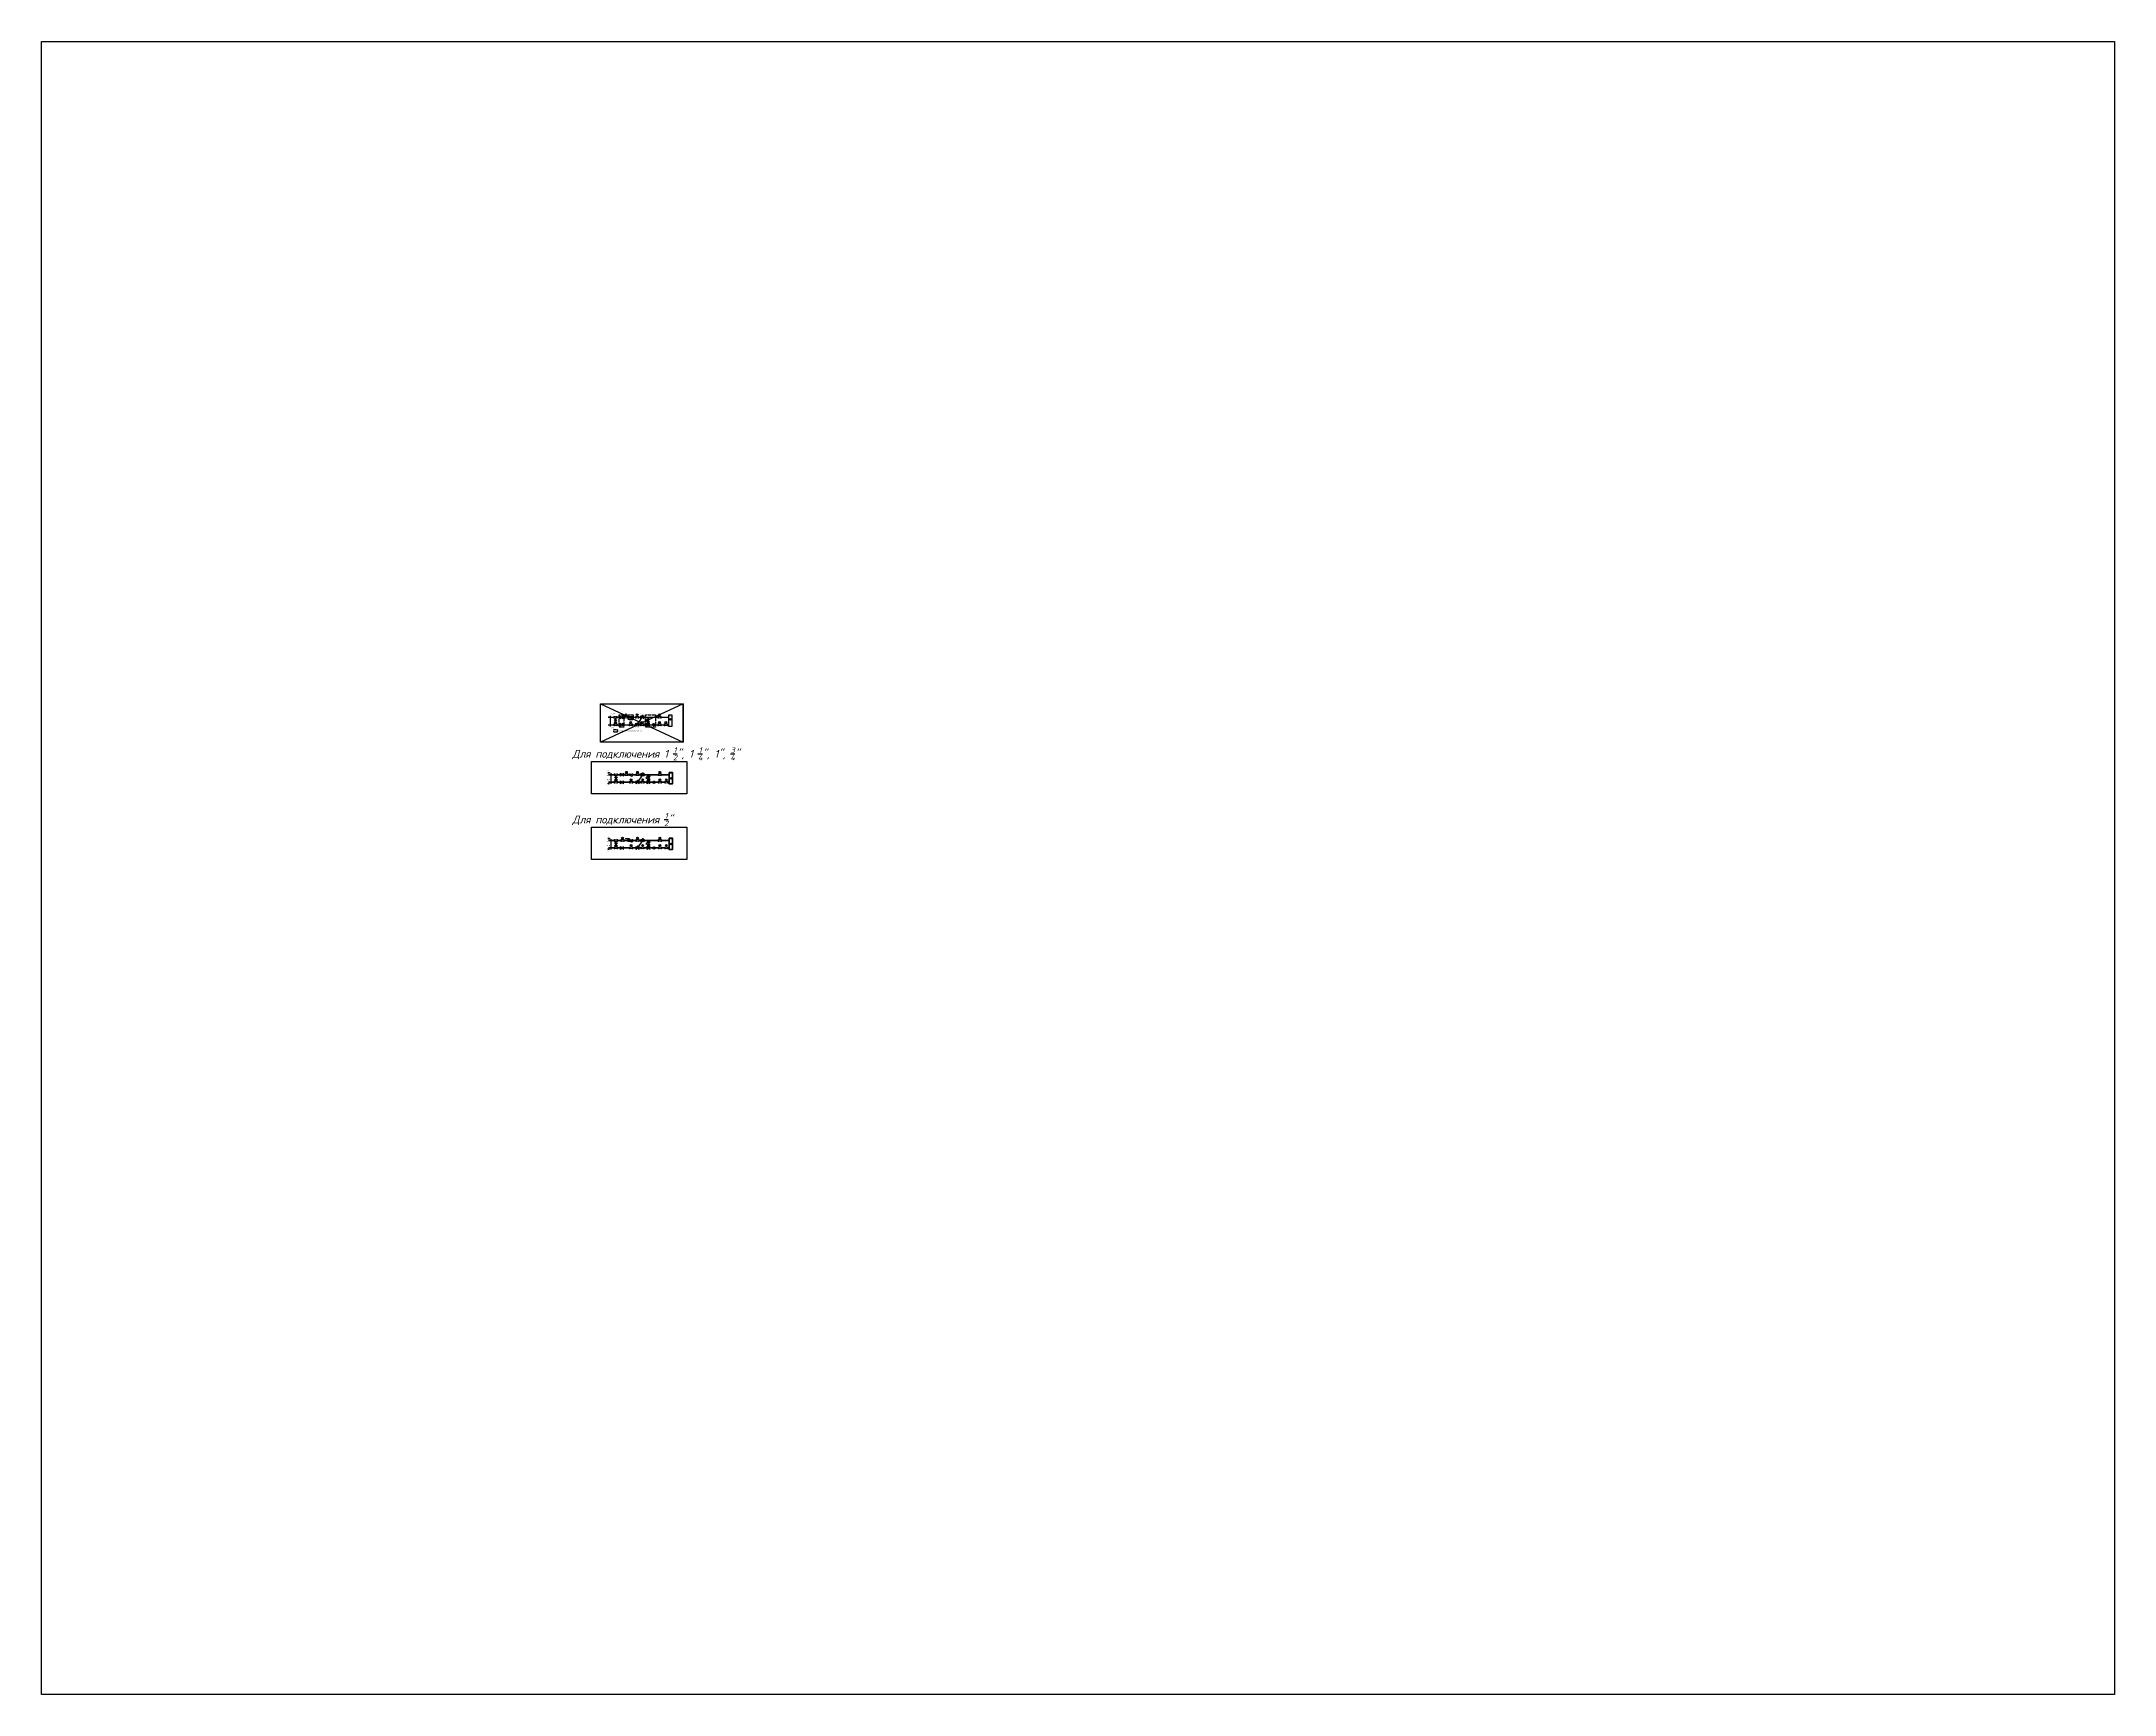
# Model space of a CAD drawing. Header units: millimetres. Extents: x -391 to 182387, y -342 to 92987.
# Drawn here: x 162337 to 182387, y 77002 to 92987 of the extents above; entities outside this region: 45.
import ezdxf

# ---------------------------------------------------------------- set-up
doc = ezdxf.new("R2010")
doc.units = ezdxf.units.MM
doc.linetypes.add('ACAD_ISO02W100', pattern=[15, 12, -3])
doc.linetypes.add('CENTER', pattern=[50.800000000000004, 31.75, -6.35, 6.35, -6.35])
doc.layers.get('Defpoints').update_dxf_attribs({"color": 3})
for name, color, linetype in [('0 Оформление листа', 7, 'Continuous'), ('PV-9F', 7, 'Continuous'), ('Оборудование', 7, 'Continuous')]:
    doc.layers.add(name, color=color, linetype=linetype)
for name, color, linetype, lineweight in [('A-ANNO-NOTE', 7, 'Continuous', 20), ('G-ANNO-TEXT', 7, 'Continuous', 9), ('Запорная арматура', 7, 'Continuous', 20), ('Осевые линии', 7, 'CENTER', 9)]:
    doc.layers.add(name, color=color, linetype=linetype, lineweight=lineweight)
doc.styles.add('GOST-2.304_Type-B_italic', font='')
doc.styles.add('ICOCPEUR', font='isocpeur.ttf', dxfattribs={"height": 2})
doc.styles.add('SPDS', font='isocpeui.ttf')
doc.styles.add('Times New Roman', font='times.ttf', dxfattribs={"height": 2.5})
doc.styles.add('Times New Roman_1', font='times.ttf', dxfattribs={"height": 249.9999999999998})
doc.styles.add('Times New Roman_2', font='times.ttf', dxfattribs={"height": 70})
doc.styles.add('Times New Roman_B', font='timesbd.ttf', dxfattribs={"height": 5.0001})
doc.styles.add('М1', font='isocpeui.ttf', dxfattribs={"height": 2.5})
doc.styles.get('GOST-2.304_Type-B_italic').set_extended_font_data('GOST Common', italic=True)
doc.linetypes.add('зигзаг', pattern='A,0.00254,-5.08,[131,ltypeshp.shx,S=5.08,R=0,X=-5.08,Y=0],-10.16,[131,ltypeshp.shx,S=5.08,R=180,X=5.08,Y=0],-5.08', length=20.32254)

# ---------------------------------------------------------------- blocks, each defined once
blk = doc.blocks.new('ДУ 25')
at = {"layer": 'PV-9F'}
for p, q in [((9665.326620345202, 3212.74368954655), (9665.777981107163, 3212.74368954655)), ((9665.777981078907, 3211.546712035841), (9665.326620316948, 3211.546712035841)), ((9669.44286316624, 3212.74368954655), (9668.99150240428, 3212.74368954655)), ((9669.44286316624, 3211.546712039506), (9668.99150240428, 3211.546712039506))]:
    blk.add_line(p, q, dxfattribs=at)
at = {"layer": 'Запорная арматура', "color": 0, "ltscale": 6}
for p, q in [((9667.25648052008, 3210.730009413994), (9667.255971996243, 3210.671738353729)), ((9667.25597199624, 3210.671738353731), (9667.60767874299, 3210.668669055453)), ((9667.25597199624, 3210.671738353731), (9667.2995516773, 3210.627391348102)), ((9667.280264688829, 3210.729801852699), (9667.279548603694, 3210.647746623687)), ((9667.288998387627, 3210.753256770812), (9667.29038629521, 3210.9122952274)), ((9667.56333173736, 3210.625089374397), (9667.2995516773, 3210.627391348102)), ((9667.60767874299, 3210.668669055453), (9667.56333173736, 3210.625089374397)), ((9667.584403098075, 3210.72714767701), (9667.58368701294, 3210.645092448005)), ((9667.593585364993, 3210.750598680536), (9667.5949728131, 3210.909584487003)), ((9667.608187266827, 3210.726940115712), (9667.60767874299, 3210.668669055455))]:
    blk.add_line(p, q, dxfattribs=at)
for centre, radius, start, end in [((9667.445476117702, 3211.231394298652), 0.5030912198859375, 251.8785340286599, 287.1214659713654), ((9667.439201186347, 3210.431216453141), 0.5030912198858211, 71.87853402865986, 107.1214659711432)]:
    blk.add_arc(centre, radius, start, end, dxfattribs=at)
at = {"layer": 'Осевые линии', "color": 0, "linetype": 'ByBlock'}
for p, q in [((9665.824538335832, 3213.246176471307), (9666.084156823474, 3212.982080044732)), ((9665.824543289078, 3211.044220527205), (9666.099758013359, 3211.308323221941)), ((9666.084156823474, 3212.982080044732), (9668.676294664296, 3212.982080044732)), ((9666.099758013359, 3211.308323221941), (9666.52297805059, 3211.308323221941)), ((9666.52297425455, 3211.127823564717), (9666.52297425455, 3211.308323236621)), ((9666.52297425455, 3211.308323236621), (9668.253079564382, 3211.308323236625)), ((9668.253079564378, 3211.127823564719), (9666.52297425455, 3211.127823564717)), ((9666.52297425455, 3210.934212368086), (9666.52297425455, 3211.114712039988)), ((9666.52297425455, 3211.114712039988), (9668.253079564378, 3211.114712039991)), ((9668.253079564382, 3210.934212368088), (9666.52297425455, 3210.934212368086)), ((9667.127241728054, 3210.913441970376), (9667.125853824267, 3210.754403948675)), ((9667.204319251841, 3210.730464618488), (9667.675305248378, 3210.726354385959)), ((9667.20937251964, 3210.936256361769), (9667.67780947476, 3210.932168374404)), ((9667.758823301494, 3210.908186373823), (9667.75743557599, 3210.749168781406)), ((9668.253074627064, 3211.308321541325), (9668.676294664296, 3211.308321541325)), ((9668.253079564382, 3211.308323236623), (9668.253079564378, 3211.127823564719)), ((9668.253079564378, 3211.114712039991), (9668.253079564378, 3210.934212368086)), ((9668.944936466778, 3213.246166838265), (9668.676294664296, 3212.982080044732)), ((9668.944936466778, 3211.044234747792), (9668.676294664296, 3211.308321541325))]:
    blk.add_line(p, q, dxfattribs=at)
for points in [[(9665.234957240526, 3213.036045170236), (9665.234957240526, 3211.254356415821)], [(9665.777981107163, 3213.32840079392), (9665.326620345202, 3213.32840079392)], [(9665.777981078907, 3210.962000789693), (9665.326620316948, 3210.962000789693)], [(9665.869644236436, 3211.25435640788), (9665.869644236436, 3213.036045162295)], [(9668.899839299604, 3211.254356415821), (9668.899839299604, 3213.036045170236)], [(9668.99150240428, 3213.32840079392), (9669.44286316624, 3213.32840079392)], [(9669.44286316624, 3210.962000792137), (9668.99150240428, 3210.962000792137)], [(9669.534526270918, 3213.036045170236), (9669.534526270918, 3211.254356415821)]]:
    blk.add_lwpolyline(points, dxfattribs=at)
for centre, radius, start, end in [((9665.747016786132, 3213.036045170236), 0.5120595456072742, 145.1841518911417, 214.8158481088921), ((9667.234621741009, 3212.145200793029), 1.999664500483601, 162.5847608987198, 197.4152391013169), ((9665.747016786132, 3211.254356415821), 0.5120595456072742, 145.1841518911078, 214.8158481088539), ((9665.357584666232, 3213.036045170236), 0.5120595456069081, 325.1841518911035, 34.8158481088583), ((9663.869979836967, 3212.145200813512), 1.999664500483601, 342.584760898656, 17.41523910131913), ((9665.35758471491, 3211.254356410934), 0.5120595456072743, 325.1841518911671, 34.81584810895657), ((9667.208207557384, 3210.883906841349), 0.1534703116907783, 237.2347304984143, 301.765166460846), ((9667.208033255518, 3210.782791893761), 0.1534703116881744, 57.23483353838887, 121.7652695021078), ((9667.67664350097, 3210.879702943741), 0.1533543970435493, 237.2074882352773, 301.7926148052564), ((9667.676471222168, 3210.778819816619), 0.1533543970437614, 57.20738519487072, 121.7925117646806), ((9669.41189884521, 3213.036045170236), 0.5120595456069083, 145.1841518911122, 214.8158481089555), ((9670.899503800092, 3212.145200793028), 1.999664500488303, 162.5847608987198, 197.4152391012802), ((9669.41189884521, 3211.254356415821), 0.5120595456069083, 145.1841518910531, 214.8158481088835), ((9669.022466725308, 3213.036045170236), 0.5120595456072743, 325.1841518910445, 34.81584810888781), ((9667.534861770433, 3212.145200793029), 1.999664500483601, 342.5847608986629, 17.41523910130683), ((9669.022466725308, 3211.254356415821), 0.5120595456072743, 325.1841518911165, 34.81584810894685)]:
    blk.add_arc(centre, radius, start, end, dxfattribs=at)
blk = doc.blocks.new('Кран')
at = {"ltscale": 100}
for p, q in [((15493.50996501828, 30376.40178711725), (15522.0475843252, 30376.40178711725)), ((15493.50996501828, 30376.40178711725), (15522.0475843252, 30348.28852507814)), ((15522.0475843252, 30376.40178711725), (15493.50996501828, 30348.28852507815)), ((15493.50996501828, 30348.28852507815), (15522.0475843252, 30348.28852507814))]:
    blk.add_line(p, q, dxfattribs=at)
blk = doc.blocks.new('ДУ 35')
at = {"color": 0, "linetype": 'ByBlock'}
for p, q in [((9670.099878152954, 3186.030952782633), (9669.925507885222, 3186.147768988373)), ((9670.286914704531, 3185.905651029228), (9670.112544436797, 3186.022467234962))]:
    blk.add_line(p, q, dxfattribs=at)
at = {"layer": 'PV-9F'}
for p, q in [((9665.77151549499, 3187.519777723652), (9666.29635359044, 3187.519777723652)), ((9670.557844358002, 3187.519777723652), (9670.033006262553, 3187.519777723652))]:
    blk.add_line(p, q, dxfattribs=at)
at = {"layer": 'PV-9F', "color": 0}
for p, q in [((9666.296353592643, 3186.127943413025), (9665.771515497194, 3186.127943413025)), ((9670.557844358002, 3186.127943412745), (9670.033006262553, 3186.127943412745))]:
    blk.add_line(p, q, dxfattribs=at)
at = {"layer": 'Запорная арматура', "color": 0, "ltscale": 6}
for p, q in [((9669.83778907294, 3184.857196828779), (9669.685049470338, 3184.96146449133)), ((9669.839202005856, 3184.810737922792), (9669.895165190987, 3184.772534664419)), ((9669.854795213527, 3184.833580099213), (9669.933600575074, 3184.779783633168)), ((9670.037480222214, 3185.149720378622), (9669.884791184471, 3185.253953523076)), ((9669.895165190983, 3184.772534664418), (9670.125748668559, 3185.110311764911)), ((9669.895165190983, 3184.772534664418), (9669.966210263243, 3184.785933867286)), ((9670.139147871425, 3185.039266692647), (9669.966210263243, 3184.785933867286)), ((9670.054192275766, 3185.125672846856), (9670.132997637305, 3185.071876380817)), ((9670.069785483436, 3185.148515023282), (9670.125748668557, 3185.110311764912)), ((9670.125748668559, 3185.110311764911), (9670.139147871425, 3185.039266692647))]:
    blk.add_line(p, q, dxfattribs=at)
for centre, radius, start, end in [((9670.246102155586, 3184.793880227387), 0.5849897907287055, 128.0591416449919, 163.3020735874901), ((9669.477157757961, 3185.317803070508), 0.5849897907288409, 308.0591416449919, 343.3020735876386)]:
    blk.add_arc(centre, radius, start, end, dxfattribs=at)
at = {"layer": 'Осевые линии', "color": 0, "linetype": 'ByBlock'}
for p, q in [((9666.350352933106, 3185.543667491984), (9666.652223884279, 3185.850745158969)), ((9666.402938595906, 3187.883283956348), (9667.945527869948, 3187.883283956348)), ((9666.652223887433, 3185.850745173109), (9667.023502034795, 3185.850745173109)), ((9667.569876942667, 3187.430687683398), (9666.743356879808, 3186.284207018929)), ((9667.589622482426, 3187.458077072425), (9667.585462427038, 3187.452306585681)), ((9669.84459853795, 3186.026996494032), (9667.790712831596, 3187.463774239377)), ((9668.118310112126, 3187.796975977429), (9667.945527869948, 3187.883283956348)), ((9668.118310112126, 3187.796975977429), (9669.666485634561, 3187.796975977429)), ((9668.805814227691, 3184.476414559295), (9669.925507885222, 3186.147768988373)), ((9668.980184495424, 3184.359598353563), (9668.805814227691, 3184.476414559295)), ((9670.099878152954, 3186.030952782633), (9668.980184495424, 3184.359598353563)), ((9668.992850779263, 3184.351112805894), (9670.112544436797, 3186.022467234962)), ((9669.167221047, 3184.234296600156), (9668.992850779263, 3184.351112805894)), ((9670.286914704531, 3185.905651029228), (9669.167221047, 3184.234296600156)), ((9669.578357380551, 3184.804602135895), (9669.731096565498, 3184.700334758455)), ((9669.609471320275, 3184.898709003665), (9669.91658462741, 3185.348593112875)), ((9669.978859823581, 3188.104053644414), (9669.666485634561, 3187.796975977429)), ((9669.805004405905, 3184.760642546159), (9670.113788897468, 3185.212974739814)), ((9669.992182968219, 3185.411335145729), (9670.144902532998, 3185.30708116199))]:
    blk.add_line(p, q, dxfattribs=at)
for points in [[(9665.664930489522, 3187.859726123381), (9665.664930489522, 3185.787995013016)], [(9666.29635359044, 3188.199674523109), (9665.77151549499, 3188.199674523109)], [(9666.296353592643, 3185.448046609197), (9665.771515497194, 3185.448046609197)], [(9666.402938636744, 3185.78799502205), (9666.402938636744, 3187.859726132415)], [(9668.87389174243, 3184.578033118103), (9668.538929274704, 3184.723184660491), (9668.214840638539, 3184.871251946546), (9667.828939810348, 3185.116973323547), (9667.634772750096, 3185.269532897922), (9667.316732452715, 3185.550962365632), (9667.055424742588, 3185.810815523191), (9666.824372898462, 3186.099820431821), (9666.748748179534, 3186.256968139351), (9666.743356879811, 3186.284207018927)], [(9669.926421257085, 3186.14715709142), (9669.926421257085, 3187.859726123381)], [(9670.033006262553, 3188.199674523109), (9670.557844358002, 3188.199674523109)], [(9670.557844358002, 3185.448046613288), (9670.033006262553, 3185.448046613288)], [(9670.66442936347, 3187.859726123381), (9670.66442936347, 3185.787995013016)]]:
    blk.add_lwpolyline(points, dxfattribs=at)
for centre, radius, start, end in [((9666.260348565975, 3187.859726123381), 0.5954180764542452, 145.1841518911405, 214.8158481088889), ((9667.990121769804, 3186.8238605682), 2.325191280283148, 162.5847608987206, 197.4152391013202), ((9666.260348565975, 3185.787995013016), 0.5954180764542452, 145.1841518911111, 214.8158481088531), ((9665.807520519453, 3187.859726123381), 0.5954180764538195, 325.1841518911001, 34.81584810885954), ((9664.077747420575, 3186.823860573045), 2.325191280283148, 342.584760898656, 17.41523910131913), ((9665.80752057303, 3185.787995017582), 0.5954180764542453, 325.1841518911671, 34.81584810895657), ((9667.693684888125, 3187.357859532905), 0.143639642376788, 47.50735336332562, 149.5344732153631), ((9669.75685769688, 3184.798095719885), 0.1784538508501699, 113.4154411547658, 177.9458771184438), ((9669.659289213712, 3184.863703914396), 0.1784538508531976, 293.4153381148217, 357.9457740771283), ((9670.063859684517, 3185.248055821333), 0.1783190663798845, 113.3879928110421, 177.9731193809832), ((9670.521839333538, 3187.859726123381), 0.5954180764538197, 145.1841518911111, 214.8158481089605), ((9672.251612537375, 3186.823860568199), 2.325191280288615, 162.5847608987206, 197.4152391012794), ((9670.521839333538, 3185.787995013016), 0.5954180764538197, 210.2186107472803, 214.8158481088843), ((9670.521839333538, 3185.787995013016), 0.5954180764538197, 145.1841518910551, 149.3582780756755), ((9669.966513840365, 3185.313512031357), 0.1783190663796378, 293.3880958517732, 357.973222421524), ((9670.069011287014, 3187.859726123381), 0.5954180764542453, 325.1841518910395, 34.81584810888893), ((9668.339238083187, 3186.8238605682), 2.325191280283148, 342.5847608986637, 17.41523910130617), ((9670.069011287014, 3185.787995013016), 0.5954180764542453, 325.1841518911157, 34.81584810894491)]:
    blk.add_arc(centre, radius, start, end, dxfattribs=at)
blk = doc.blocks.new('Кран-фильтр')
at = {"color": 0, "linetype": 'ByBlock'}
for p, q in [((28.27725485814153, -5.055585146212252), (27.16546890832251, -4.310764266250771)), ((29.46980111527955, -5.85450993271661), (28.35801516548963, -5.109689052798785))]:
    blk.add_line(p, q, dxfattribs=at)
at = {"layer": 'PV-9F'}
blk.add_line((31.19725033029681, 4.437172264093533), (27.85087925434345, 4.437172264093533), dxfattribs=at)
at = {"layer": 'PV-9F', "color": 0}
blk.add_line((31.19725033029681, -4.437172264093533), (27.85087925434345, -4.437172264093533), dxfattribs=at)
at = {"layer": 'Запорная арматура', "color": 250, "ltscale": 6}
for p, q in [((-6.232714442971201, 19.04335858922604), (-5.982239477447592, 19.2938335547191)), ((-6.232714442971201, 19.04335858922604), (-4.228914718826786, 19.04335858920104)), ((-6.232714442971201, 18.71136741885334), (-6.232714442971201, 19.04335858922604)), ((-6.097207486659045, 18.71136741883945), (-6.097207486636819, 19.17886554557429)), ((-6.048618347466061, 18.71136741883945), (-6.048618347477145, 17.97717191113303)), ((-4.479389684383705, 19.29383355474687), (-5.982239477447592, 19.2938335547191)), ((-4.228914718826786, 19.04335858920104), (-4.479389684383705, 19.29383355474687)), ((-4.364421675205563, 18.71136741885334), (-4.364421675205563, 19.17886554550763)), ((-4.313276882277478, 18.71136741883945), (-4.313276882299704, 17.97747187774636)), ((-4.228914718849012, 18.71136741883945), (-4.228914718826786, 19.04335858920104))]:
    blk.add_line(p, q, dxfattribs=at)
at = {"layer": 'Запорная арматура', "color": 0, "ltscale": 6}
for p, q in [((26.60617319640005, -12.53946066564822), (25.63230450672563, -11.8746493778599)), ((26.6151820657833, -12.8356829493714), (26.97200369450729, -13.07926717074588)), ((26.71460445827688, -12.69004108542867), (27.21706795092905, -13.03304769932583)), ((27.87940524995793, -10.67432862833084), (26.90585896215634, -10.00973742814676)), ((26.97200369447819, -13.07926717074588), (28.44220543222036, -10.92559820308816)), ((26.97200369447819, -13.07926717074588), (27.42498753266409, -12.99383376698825)), ((28.52763883594889, -11.37858204130316), (27.42498753266409, -12.99383376698825)), ((27.98596141100279, -10.82765584571462), (28.48842490359675, -11.17066245956812)), ((28.08538380352547, -10.68201398174278), (28.44220543219126, -10.92559820308816)), ((28.44220543222036, -10.92559820308816), (28.52763883594889, -11.37858204130316))]:
    blk.add_line(p, q, dxfattribs=at)
at = {"layer": 'Запорная арматура', "color": 250, "ltscale": 6}
for centre, radius, start, end in [((-5.180947614849515, 15.84561892528718), 2.866182328917877, 72.37853402870962, 107.6214659712904), ((-5.176913536988593, 20.71044331395362), 2.866182328917213, 252.3785340288172, 287.6214659712904)]:
    blk.add_arc(centre, radius, start, end, dxfattribs=at)
at = {"layer": 'Запорная арматура', "color": 0, "ltscale": 6}
for centre, radius, start, end in [((29.20958004042041, -12.94316772381717), 3.729898672364419, 128.0591416447209, 163.302073587686), ((24.30678561003879, -9.602632302601705), 3.729898672365282, 308.0591416447209, 343.302073587686)]:
    blk.add_arc(centre, radius, start, end, dxfattribs=at)
at = {"layer": 'Осевые линии', "color": 7, "linetype": 'ByBlock'}
for p, q in [((-34.6928122601044, 18.9687513567539), (-12.81759037385967, 18.96875135675946)), ((-34.23948482963203, 16.10770979761264), (-16.61503007086185, 16.10770979761264)), ((-33.73649339923168, 17.93741230344173), (-13.09563318721149, 17.93741230343895)), ((-17.72970720245871, 7.509642111973548), (-17.09781901978738, 8.77219863535889)), ((-17.72970720245871, 7.509642111973548), (-17.72970720248094, -7.576786822779226)), ((-12.02088065855389, 8.772198635220008), (-17.097819019854, 8.772198635220008)), ((-16.61503007086185, 16.10770979761264), (-12.53511112990185, 13.5022925497715)), ((-12.71277037639243, 17.58561777233479), (-12.71277037639243, 14.62998108534016)), ((-12.53511112990185, 13.5022925497715), (-11.62001439422914, 13.50229254977706)), ((-12.31239679159535, 18.64047012329135), (-11.06057232678972, 17.12586261134111)), ((-11.09047206248277, 9.44273821021698), (-12.02088065855389, 8.980933935073978)), ((-12.02088065855389, 8.98093393506565), (-12.02088065854275, -8.940550512609548)), ((-11.620014394218, 14.79777044342895), (-11.62001439424023, 11.55397145621487)), ((-11.62001439422914, 11.55397145621487), (-5.270644213176297, 11.55397145621487)), ((-11.57414799008842, 11.55397145621487), (-11.57414799008842, 11.20355496742884)), ((-10.22539801806124, 9.44273821021698), (-11.09047206246055, 9.442738210214202)), ((-11.09047206248277, 9.442738210219758), (-11.09047206246055, -9.653167994579967)), ((-11.06057232678972, 17.12586261134111), (-9.463804687729862, 17.12586261134111)), ((-10.90158627721189, 14.94083340716874), (0.4256324025643607, 14.94083340716874)), ((-10.77059947607546, 15.54978500597893), (-10.46319390628884, 15.54978500597615)), ((-9.463804687729862, 16.28773180402369), (-10.46319390628884, 15.54978500597615)), ((-10.22539801805016, 11.55397145621209), (-10.22539801806124, 9.442738210219758)), ((-9.463804687729862, 17.17862897833616), (-9.463804687752088, 16.28773180402925)), ((-9.463804687729862, 16.7331398435565), (-7.6014619263334, 16.73313984354539)), ((-9.146100800661884, 17.43413747042171), (-7.601461926322258, 17.4341374704106)), ((-8.78942399286126, 16.21981170254779), (-1.672205168936671, 16.21981170254779)), ((-2.609891876777908, 17.84426098504213), (-7.601461926322258, 17.84426098504213)), ((-7.601461926322258, 17.84426098504213), (-7.601461926322258, 16.73313984354262)), ((-5.290321376714019, -10.33851670955462), (-5.290321376725103, 7.468911839148348)), ((-5.270644213176297, 11.55397145621487), (-5.270644213176297, 14.84925255241414)), ((-5.270644213176297, 13.90977374265101), (1.437837618935987, 13.90977374264823)), ((-5.270644213142987, 12.92896495911498), (-0.5597324393999656, 12.92896495911498)), ((-5.270644213176297, 12.39957509253516), (-0.2053339697160368, 12.39957509253516)), ((-3.330415945370248, 13.90977374265101), (-3.330415945370248, 12.92896495911498)), ((-2.609891876777908, 17.43413747042171), (-2.609891876777908, 17.84426098504213)), ((-1.119660507583262, 17.43413747042171), (-2.609891876777908, 17.4341374704106)), ((-0.8019566205485944, 16.19274874671293), (-0.8019566205485944, 17.17862897844726)), ((-0.1224342013657633, 15.54978500597615), (-0.8019566205485944, 16.19274874670737)), ((-0.425599258339787, 12.79483177806591), (-0.425599258339787, 12.39957509253516)), ((-0.2053339697271781, 12.39957509253794), (-0.2053339697271781, 9.633742696265692)), ((-0.2053339697160368, 11.60102230688101), (1.437837618935987, 11.60102230688101)), ((1.183367098294411, 9.633742696262914), (-0.2053339697160368, 9.633742696262914)), ((0.7720547486766804, 15.54978500597893), (-0.1224342013657633, 15.54978500597615)), ((0.2771920389329807, 13.90977374264823), (0.2771920389329807, 11.60102230688101)), ((1.18336709824996, -10.33851670955184), (1.183367098294411, 9.633742696262914)), ((1.183367098294411, 9.425007396408944), (1.913875942254265, 9.425007396408944)), ((1.437837618947071, 11.60102230688101), (1.437837618935987, 14.79777044342617)), ((1.825914057276805, 9.425007396408944), (1.82591405729903, -9.54451423414121)), ((1.913875942254265, 9.425007396408944), (2.352772219121107, 8.77219863521168)), ((2.352772219121107, 8.772198635222786), (2.352772219132191, -8.940550512598435)), ((-17.72970720249202, -7.576786822745895), (-17.0471665449752, -8.940550512609548)), ((-17.0471665449752, -8.940550512609548), (-12.02088065853167, -8.940550512609548)), ((-17.04625614979449, -3.852404279921046), (-12.02088065855389, -3.852404279912712)), ((-12.02088065853167, -8.940550512609548), (-11.09047206246055, -9.653167994577188)), ((-11.09047206246055, -9.653167994577188), (-5.290321376725103, -9.653167994577188)), ((-5.290321376725103, -10.33851670955184), (1.183367098294411, -10.33851670955184)), ((1.82591405729903, -9.54451423414121), (1.183367098294411, -9.54451423414121)), ((2.352772219121107, -8.94055051260677), (1.82591405729903, -9.54451423414121))]:
    blk.add_line(p, q, dxfattribs=at)
at = {"layer": 'Осевые линии', "color": 0, "linetype": 'ByBlock'}
for p, q in [((-27.60351693732872, 18.9687513567539), (-27.60351693732872, 16.10770979761264)), ((-7.083237586203552, 17.84426098506991), (-3.270589487751351, 17.84426098501158)), ((-6.978097802177103, 17.9787499486168), (-6.978097802177103, 18.5788878504656)), ((-6.529895932583486, 18.71136741883945), (-3.846519458678813, 18.71136741883945)), ((-3.379763349672146, 17.97729078175725), (-3.379763349672146, 18.5762373321701)), ((4.025957771169487, 8.603846783913063), (5.659906211629457, 6.754890344338491)), ((5.659906211629458, 6.754890344338492), (14.54110358207254, 6.754890344338492)), ((12.14595085097244, 3.869133593791048), (6.876053608313669, -3.440834504901432)), ((12.27184853961808, 4.04376851458801), (12.24532399966847, 4.006975853946642)), ((26.64959038916277, -5.080810467799893), (13.55400190071668, 4.080093687749468)), ((15.64276427074219, 6.204590115026804), (14.54110358207254, 6.754890344338492)), ((15.64276427074219, 6.204590115026804), (25.51394137030002, 6.204590115026804)), ((27.50564121082425, 8.16251929695136), (25.51394137030002, 6.204590115026804)), ((4.025957771169487, -8.772198661288712), (6.294989042042289, -6.204590115026804)), ((6.294989062153036, -6.204590024863137), (8.66226092033321, -6.204590024863137)), ((20.02629493834684, -14.96733086768654), (27.16546890832251, -4.310764266250771)), ((21.13808088813676, -15.71215174760437), (20.02629493834684, -14.96733086768654)), ((28.27725485814153, -5.055585146212252), (21.13808088813676, -15.71215174760437)), ((21.21884119545575, -15.76625565417635), (28.35801516548963, -5.109689052798785)), ((22.33062714530388, -16.51107653413783), (21.21884119545575, -15.76625565417635)), ((29.46980111527955, -5.85450993271661), (22.33062714530388, -16.51107653413783)), ((24.95203505529207, -12.87480476613564), (25.925901081966, -13.53961423605506)), ((25.15041773530538, -12.27477877128695), (27.10857415906503, -9.406314794221544)), ((26.39713794828276, -13.15509139333153), (28.36594985472038, -10.27101841408876)), ((27.59058966682642, -9.006271188758546), (28.56433059519622, -9.670995260355994))]:
    blk.add_line(p, q, dxfattribs=at)
at = {"layer": 'Осевые линии', "color": 7, "linetype": 'ByBlock'}
for points in [[(-12.02088065855389, 3.786785145260708), (-17.04625614980557, 3.786785145260708)], [(19.36603179804285, 3.339284551559501), (19.36603179804285, 2.823179994833794), (24.48939878759421, 2.823179994833794), (24.48939878759421, 1.492139226881257), (26.45859959489042, 3.07133303907878), (24.55637700523124, 4.596996581291542), (24.55637700523124, 3.339284551559501), (19.36603179804285, 3.339284551559501)]]:
    blk.add_lwpolyline(points, dxfattribs=at)
at = {"layer": 'Осевые линии', "color": 0, "linetype": 'ByBlock'}
for points in [[(4.025957771169487, 8.603846783913063), (2.352772233192809, 8.603846783913063)], [(4.705544698634185, -8.003186252651862), (4.705544698715636, 7.834834375184039)], [(27.17129257321358, -4.31466572516365), (27.17129257321358, 6.604685449652607)], [(27.85087925434345, 8.77219863521168), (31.19725033029681, 8.77219863521168)], [(31.87683701145579, 6.604685449652607), (31.87683701145579, -6.604685449652607)], [(4.025957771169487, -8.772198661288712), (2.352772233192809, -8.772198661288712)], [(20.46035761066014, -14.31941028241999), (18.32463475965778, -13.39392311354459), (16.25824352868949, -12.44984514427779), (13.79773736337665, -10.88312406234036), (12.5597269370046, -9.910403233807301), (10.53189995308639, -8.11600713559892), (8.865800310770283, -6.459181729849661), (7.392612264899071, -4.616484571553883), (6.910428570088698, -3.614509776482009), (6.876053608342772, -3.440834504930535)], [(31.19725033029681, -8.77219863521168), (27.85087925434345, -8.77219863521168)]]:
    blk.add_lwpolyline(points, dxfattribs=at)
at = {"layer": 'Осевые линии', "color": 7, "linetype": 'ByBlock'}
for centre, radius, start, end in [((-36.41025842868788, 17.23018949495615), 2.44381232693841, 45.35006430479671, 332.6570844525404), ((-12.50039251718749, 6.280331351432764), 5.229314774173204, 151.5417088945581, 208.4792168723831), ((-6.71472006383641, -0.03280956729683737), 11.01498713862582, 159.7105207353474, 200.289479265031), ((-13.24969709105801, 17.38550775659939), 0.5730046381103574, 20.44018366593249, 74.40294842166185), ((-12.93873959720293, 18.22945118575585), 0.7491607819156275, 33.27370324854129, 80.69364673235043), ((-10.86241550001711, 14.7977704434234), 0.7575988942370233, 83.03901501709556, 180), ((-10.17811230632736, 11.73050994059601), 1.492178666931238, 200.6797795042098, 268.1840476489972), ((-6.279996956828143, 12.71737564583365), 5.282321625333441, 227.7384213427344, 275.1128190458862), ((-9.146100800661884, 17.10886384050666), 0.3252736299103318, 90, 167.6148970400716), ((-7.395865786385116, 19.43169595596727), 12.15333846667775, 280.6447681080747, 306.2742381261888), ((-1.119660507583262, 17.10886384050666), 0.3252736299103318, 12.3851029599285, 90), ((-0.5597324393999656, 12.79483177806591), 0.1341331810520361, 7.016709298871866e-15, 90), ((0.6802387247239494, 14.7977704434234), 0.7575988942370233, 7.016709298871866e-15, 96.96098498290446), ((-12.65003409596108, -6.397264070550158), 5.079673188359292, 149.9345545116804, 210.0449422249215)]:
    blk.add_arc(centre, radius, start, end, dxfattribs=at)
at = {"layer": 'Осевые линии', "color": 0, "linetype": 'ByBlock'}
for centre, radius, start, end in [((-6.515373127615362, 17.83702519618179), 0.8743422226318259, 57.73483353914177, 122.2652695015053), ((-6.511339049721073, 18.71903704304513), 0.8743422226169912, 237.7347304978861, 302.2651664614785), ((-3.846519458701039, 17.83768557847039), 0.873681840378234, 57.70738519480074, 122.2925117645627), ((-3.842485380795608, 18.71837666079819), 0.8736818403794429, 237.7074882353217, 301.9799886062506), ((12.93535110840457, 3.40478083731432), 0.915847284672607, 47.50735336387938, 149.5344732155243), ((30.96768206250272, 6.604685449652607), 3.796389489294212, 145.184151890889, 214.8158481091109), ((41.99672714795452, 0), 14.82543457474438, 162.5847608988866, 197.4152391011135), ((28.08044752216665, 6.604685449652607), 3.796389489296925, 325.184151890889, 34.81584810911097), ((17.05140243674396, 0), 14.82543457470952, 342.5847608988865, 17.41523910111345), ((26.09015422154334, -12.91628971650789), 1.137822902063349, 113.4154411552007, 177.9458771184868), ((25.46805694463546, -12.49797144586046), 1.137822902082654, 293.4153381145176, 357.9457740774929), ((28.04760087144678, -10.04734121242655), 1.136963515412948, 113.3879928109933, 177.9731193810011), ((30.96768206250272, -6.604685449652607), 3.796389489294212, 210.2186107476212, 214.8158481091109), ((30.96768206250272, -6.604685449652607), 3.796389489294212, 145.184151890889, 149.3582780758397), ((27.42692314233864, -9.629991995854652), 1.136963515411375, 293.3880958509594, 357.9732224218804), ((28.08044752216665, -6.604685449652607), 3.796389489296925, 325.184151890889, 34.81584810911097)]:
    blk.add_arc(centre, radius, start, end, dxfattribs=at)
blk = doc.blocks.new('*T496')
at = {"layer": 'Defpoints', "color": 8, "linetype": 'ByBlock', "lineweight": 0, "transparency": 16777216}
for p, q in [((0, 0), (225, 0)), ((0, 0), (0, -223.8905818780952)), ((15, 0), (15, -223.8905818780952)), ((45, 0), (45, -223.8905818780952)), ((140, 0), (140, -159.8905818780952)), ((150, 0), (150, -159.8905818780952)), ((160, 0), (160, -159.8905818780952)), ((170, 0), (170, -159.8905818780952)), ((180, 0), (180, -159.8905818780952)), ((190, 0), (190, -159.8905818780952)), ((205, 0), (205, -223.8905818780952)), ((225, 0), (225, -223.8905818780952)), ((0, -151.8905818780952), (225, -151.8905818780952)), ((0, -159.8905818780952), (225, -159.8905818780952)), ((0, -167.8905818780952), (225, -167.8905818780952)), ((0, -175.8905818780952), (225, -175.8905818780952)), ((0, -183.8905818780952), (225, -183.8905818780952)), ((0, -191.8905818780952), (225, -191.8905818780952)), ((0, -199.8905818780952), (225, -199.8905818780952)), ((0, -207.8905818780952), (225, -207.8905818780952)), ((0, -215.8905818780952), (225, -215.8905818780952)), ((0, -223.8905818780952), (225, -223.8905818780952))]:
    blk.add_line(p, q, dxfattribs=at)
at = {"layer": '0 Оформление листа', "color": 0, "transparency": 16777216}
for s, insert, char_height, width, attachment_point in [('{\\fTimes New Roman|b0|i0|c0;', (0.06000000000000227, -151.8305818780952), 2.116666666666666, 14.88, 7), ('{\\fTimes New Roman|b0|i0|c0;', (0.06000000000000227, -159.8305818780952), 2.116666666666666, 14.88, 7), ('{\\fTimes New Roman|b0|i0|c0;', (0.06000000000000227, -167.8305818780952), 2.116666666666666, 14.88, 7), ('{\\fTimes New Roman|b0|i0|c0;', (0.06000000000000227, -175.8305818780952), 2.116666666666666, 14.88, 7), ('{\\fTimes New Roman|b0|i0|c0;', (0.06000000000000227, -183.8305818780952), 2.116666666666666, 14.88, 7), ('{\\fTimes New Roman|b0|i0|c0;', (0.06000000000000227, -191.8305818780952), 2.116666666666666, 14.88, 7), ('{\\fTimes New Roman|b0|i0|c0;', (15.06, -151.8305818780952), 2.116666666666666, 29.88, 7), ('{\\fTimes New Roman|b0|i0|c0;', (15.06, -183.8305818780952), 2.116666666666666, 29.88, 7), ('{\\fTimes New Roman|b0|i0|c0;', (15.06, -191.8305818780952), 2.116666666666666, 29.88, 7), ('{\\fTimes New Roman|b0|i0|c0;2.', (43.5, -163.8905818780952), 2.116666666666666, 27, 6), ('{\\fTimes New Roman|b0|i0|c204|p18;3\\fTimes New Roman|b0|i0|c0|p18;.}', (43.5, -195.8905818780952), 2.116666666666666, 27, 6), ('{\\fTimes New Roman|b0|i0|c0;1.', (43.5, -155.8905818780952), 2.116666666666666, 27, 6), ('{\\fTimes New Roman|b0|i0|c0;', (43.5, -171.8905818780952), 2.116666666666666, 27, 6), ('{\\fTimes New Roman|b0|i0|c204|p18;Для системы ПВ\\fTimes New Roman|b0|i0|c0|p18;1 \\fTimes New Roman|b0|i0|c204|p18;узел предусмотрен в исп\\fTimes New Roman|b0|i0|c0|p18;. 01\\fTimes New Roman|b0|i0|c204|p18; (см. лист 2 схема №1).}', (46.5, -163.8905818780952), 2.5, 157, 4), ('{\\fTimes New Roman|b0|i0|c204|p18;Для системы ПВ\\fTimes New Roman|b0|i0|c0|p18;2 \\fTimes New Roman|b0|i0|c204|p18;узел предусмотрен в исп\\fTimes New Roman|b0|i0|c0|p18;. 02\\fTimes New Roman|b0|i0|c204|p18; (см. лист 2 схема №1).}', (46.5, -171.8905818780952), 2.5, 157, 4), ('{\\fTimes New Roman|b0|i0|c204|p18;Для системы П\\fTimes New Roman|b0|i0|c0|p18;3 \\fTimes New Roman|b0|i0|c204|p18;узел предусмотрен в исп\\fTimes New Roman|b0|i0|c0|p18;. 03\\fTimes New Roman|b0|i0|c204|p18; (см. лист 2 схема №1).}', (46.5, -179.8905818780952), 2.5, 157, 4), ('{\\fTimes New Roman|b0|i0|c204|p18;Для системы П\\fTimes New Roman|b0|i0|c0|p18;4 \\fTimes New Roman|b0|i0|c204|p18;узел предусмотрен в исп\\fTimes New Roman|b0|i0|c0|p18;. 04\\fTimes New Roman|b0|i0|c204|p18; (см. лист 2 схема №2).}', (46.5, -187.8905818780952), 2.5, 157, 4), ('{\\fTimes New Roman|b0|i0|c204|p18;Для ПВ1 на клапане \\fTimes New Roman|b0|i0|c0|p18;SANEXT STP \\fTimes New Roman|b0|i0|c204|p18;Ду25 ВР1" установочное значение 0,9.}', (46.5, -195.8905818780952), 2.5, 157, 4), ('{\\fTimes New Roman|b0|i0|c0;Примечания:', (46.5, -150.8905818780952), 2.5, 92, 7), ('{\\fTimes New Roman|b0|i0|c0;Поз. 1 учтена в комплекте ПП2020РД-1.2-61.2-ОВ1', (46.5, -155.8905818780952), 2.5, 92, 4), ('{\\fTimes New Roman|b0|i0|c0;', (140.06, -151.8305818780952), 2.116666666666666, 9.88, 7), ('{\\fTimes New Roman|b0|i0|c0;', (140.06, -159.8305818780952), 2.116666666666666, 9.88, 7), ('{\\fTimes New Roman|b0|i0|c0;', (150.06, -151.8305818780952), 2.116666666666666, 9.88, 7), ('{\\fTimes New Roman|b0|i0|c0;', (150.06, -159.8305818780952), 2.116666666666666, 9.88, 7), ('{\\fTimes New Roman|b0|i0|c0;', (160.06, -151.8305818780952), 2.116666666666666, 9.88, 7), ('{\\fTimes New Roman|b0|i0|c0;', (160.06, -159.8305818780952), 2.116666666666666, 9.88, 7), ('{\\fTimes New Roman|b0|i0|c0;', (170.06, -151.8305818780952), 2.116666666666666, 9.88, 7), ('{\\fTimes New Roman|b0|i0|c0;', (170.06, -159.8305818780952), 2.116666666666666, 9.88, 7), ('{\\fTimes New Roman|b0|i0|c0;', (180.06, -151.8305818780952), 2.116666666666666, 9.88, 7), ('{\\fTimes New Roman|b0|i0|c0;', (180.06, -159.8305818780952), 2.116666666666666, 9.88, 7), ('{\\fTimes New Roman|b0|i0|c0;', (190.06, -151.8305818780952), 2.116666666666666, 14.88, 7), ('{\\fTimes New Roman|b0|i0|c0;', (190.06, -159.8305818780952), 2.116666666666666, 14.88, 7), ('{\\fTimes New Roman|b0|i0|c0;', (205.06, -151.8305818780952), 2.116666666666666, 19.88, 7), ('{\\fTimes New Roman|b0|i0|c0;', (205.06, -159.8305818780952), 2.116666666666666, 19.88, 7), ('{\\fTimes New Roman|b0|i0|c0;', (205.06, -167.8305818780952), 2.116666666666666, 19.88, 7), ('{\\fTimes New Roman|b0|i0|c0;', (205.06, -175.8305818780952), 2.116666666666666, 19.88, 7), ('{\\fTimes New Roman|b0|i0|c0;', (205.06, -183.8305818780952), 2.116666666666666, 19.88, 7), ('{\\fTimes New Roman|b0|i0|c0;', (205.06, -191.8305818780952), 2.116666666666666, 19.88, 7), ('{\\fTimes New Roman|b0|i0|c204|p18;Для ПВ2 на клапане \\fTimes New Roman|b0|i0|c0|p18;SANEXT STP \\fTimes New Roman|b0|i0|c204|p18;Ду25 ВР1" установочное значение 0,2.}', (46.5, -203.8905818780952), 2.5, 157, 4), ('{\\fTimes New Roman|b0|i0|c204|p18;Для П3 на клапане \\fTimes New Roman|b0|i0|c0|p18;SANEXT STP \\fTimes New Roman|b0|i0|c204|p18;Ду25 ВР1" установочное значение 2.}', (46.5, -211.8905818780952), 2.5, 157, 4), ('{\\fTimes New Roman|b0|i0|c204|p18;Для П4 на клапане \\fTimes New Roman|b0|i0|c0|p18;SANEXT STP \\fTimes New Roman|b0|i0|c204|p18;Ду15 ВР1/2" установочное значение 0,2.}', (46.5, -219.8905818780952), 2.5, 157, 4)]:
    blk.add_mtext(s, dxfattribs=dict(at, insert=insert, char_height=char_height, width=width, attachment_point=attachment_point))
blk = doc.blocks.new('*T497')
at = {"layer": 'Defpoints', "color": 8, "linetype": 'ByBlock', "lineweight": 0, "transparency": 16777216}
for p, q in [((0, 0), (203, 0)), ((0, 0), (0, -133.2581110310022)), ((10, 0), (10, -133.2581110310022)), ((30, 0), (30, -133.2581110310022)), ((105, 0), (105, -7)), ((113, 0), (113, -7)), ((121, 0), (121, -7)), ((129, 0), (129, -7)), ((137, 0), (137, -7)), ((145, 0), (145, -7)), ((153, 0), (153, -7)), ((168, 0), (168, -7)), ((183, 0), (183, -7)), ((203, 0), (203, -133.2581110310022)), ((0, -7), (203, -7)), ((0, -16.36962268685411), (203, -16.36962268685411)), ((0, -23.36962268685411), (203, -23.36962268685411)), ((0, -32.08675799086757), (203, -32.08675799086757)), ((0, -39.08675799086757), (203, -39.08675799086757)), ((0, -47.80389329488102), (203, -47.80389329488102)), ((0, -54.80389329488102), (203, -54.80389329488102)), ((0, -63.52102859889447), (203, -63.52102859889447)), ((0, -72.23816390290793), (203, -72.23816390290793)), ((0, -80.9552992069214), (203, -80.9552992069214)), ((0, -89.67243451093486), (203, -89.67243451093486)), ((0, -98.38956981494832), (203, -98.38956981494832)), ((0, -107.1067051189618), (203, -107.1067051189618)), ((0, -115.8238404229752), (203, -115.8238404229752)), ((0, -124.5409757269887), (203, -124.5409757269887)), ((0, -133.2581110310022), (203, -133.2581110310022))]:
    blk.add_line(p, q, dxfattribs=at)
at = {"layer": '0 Оформление листа', "color": 0, "transparency": 16777216}
for s, insert, char_height, width, attachment_point in [('{\\fTimes New Roman|b0|i0|c204;', (1.5, -6), 2.5, 7, 7), ('{\\fTimes New Roman|b0|i0|c204;', (1.5, -15.36962268685411), 2.5, 7, 7), ('{\\fTimes New Roman|b0|i0|c204;', (1.5, -22.36962268685411), 2.5, 7, 7), ('{\\fTimes New Roman|b0|i0|c204;', (1.5, -31.08675799086757), 2.5, 7, 7), ('{\\fTimes New Roman|b0|i0|c204;', (1.5, -38.08675799086757), 2.5, 7, 7), ('{\\fTimes New Roman|b0|i0|c204;', (1.5, -46.80389329488102), 2.5, 7, 7), ('{\\fTimes New Roman|b0|i0|c204;', (5, -47.86389329488102), 0.18, 9.88, 2), ('{\\fTimes New Roman|b0|i0|c204;', (5, -54.86389329488102), 0.18, 9.88, 2), ('{\\fTimes New Roman|b0|i0|c204;', (20, -47.86389329488102), 0.18, 19.88, 2), ('{\\fTimes New Roman|b0|i0|c204;', (20, -54.86389329488102), 0.18, 19.88, 2), ('{\\fTimes New Roman|b0|i0|c204;2.', (28.5, -19.86962268685411), 2.5, 17, 6), ('{\\fTimes New Roman|b0|i0|c204|p18;3.}', (28.5, -67.87959625090119), 2.5, 17, 6), ('{\\fTimes New Roman|b0|i0|c204;1.', (28.5, -11.68481134342707), 2.5, 17, 6), ('{\\fTimes New Roman|b0|i0|c204;', (28.5, -3.5), 2.5, 17, 6), ('{\\fTimes New Roman|b0|i0|c204;', (28.5, -27.72819033886083), 2.5, 17, 6), ('{\\fTimes New Roman|b0|i0|c204;', (28.5, -35.58675799086757), 2.5, 17, 6), ('{\\fTimes New Roman|b0|i0|c204;', (28.5, -43.44532564287428), 2.5, 17, 6), ('{\\fTimes New Roman|b0|i0|c204|p18;Для системы ПВ1 узел предусмотрен в исп. 01 (см. лист 2 схема №1).}', (31.5, -19.86962268685411), 2.5, 170, 4), ('{\\fTimes New Roman|b0|i0|c204|p18;Для системы ПВ2 узел предусмотрен в исп. 02 (см. лист 2 схема №1).}', (31.5, -27.72819033886083), 2.5, 170, 4), ('{\\fTimes New Roman|b0|i0|c204|p18;Для системы П7 узел предусмотрен в исп. 03 (см. лист 2 схема №1).}', (31.5, -35.58675799086757), 2.5, 170, 4), ('{\\fTimes New Roman|b0|i0|c204|p18;Для систем П3, П6 узел предусмотрен в исп. 04 (см. лист 2 схема №1).}', (31.5, -43.44532564287428), 2.5, 170, 4), ('{\\fTimes New Roman|b0|i0|c204|p18;Для системы П5 узел предусмотрен в исп. 05 (см. лист 2 схема №2).}', (31.5, -51.30389329488102), 2.5, 170, 4), ('{\\fTimes New Roman|b0|i0|c204|p18;Для систем П4, П8 узел предусмотрен в исп. 06 (см. лист 2 схема №2).}', (31.5, -59.16246094688773), 2.5, 170, 4), ('{\\fTimes New Roman|b0|i0|c204|p18;Для ПВ1 на клапане \\fTimes New Roman|b0|i0|c0|p18;SANEXT STP \\fTimes New Roman|b0|i0|c204|p18;Ду40 ВР 1 1/2" установочное значение 1,6.}', (31.5, -67.87959625090119), 2.5, 170, 4), ('{\\fTimes New Roman|b0|i0|c204|p18;Для ПВ2 на клапане \\fTimes New Roman|b0|i0|c0|p18;SANEXT STP \\fTimes New Roman|b0|i0|c204|p18;Ду32 ВР 1 1/4" установочное значение 0,1.}', (31.5, -76.59673155491464), 2.5, 170, 4), ('{\\fTimes New Roman|b0|i0|c204|p18;Для П3 на клапане \\fTimes New Roman|b0|i0|c0|p18;SANEXT STP \\fTimes New Roman|b0|i0|c204|p18;Ду25 ВР 1" установочное значение 0,7.}', (31.5, -85.31386685892811), 2.5, 170, 4), ('{\\fTimes New Roman|b0|i0|c204|p18;Для П4 на клапане \\fTimes New Roman|b0|i0|c0|p18;SANEXT STP \\fTimes New Roman|b0|i0|c204|p18;Ду15 ВР 1/2" установочное значение 0,4.}', (31.5, -94.03100216294158), 2.5, 170, 4), ('{\\fTimes New Roman|b0|i0|c204|p18;Для П5 на клапане \\fTimes New Roman|b0|i0|c0|p18;SANEXT STP \\fTimes New Roman|b0|i0|c204|p18;Ду15 ВР 1/2" установочное значение 0,2.}', (31.5, -102.748137466955), 2.5, 170, 4), ('{\\fTimes New Roman|b0|i0|c204|p18;Для П6 на клапане \\fTimes New Roman|b0|i0|c0|p18;SANEXT STP \\fTimes New Roman|b0|i0|c204|p18;Ду25 ВР 1" установочное значение 0,3.}', (31.5, -111.4652727709685), 2.5, 170, 4), ('{\\fTimes New Roman|b0|i0|c204|p18;Для П7 на клапане \\fTimes New Roman|b0|i0|c0|p18;SANEXT STP \\fTimes New Roman|b0|i0|c204|p18;Ду25 ВР 1" установочное значение 0,7.}', (31.5, -120.182408074982), 2.5, 170, 4), ('{\\fTimes New Roman|b0|i0|c204|p18;Для П8 на клапане \\fTimes New Roman|b0|i0|c0|p18;SANEXT STP \\fTimes New Roman|b0|i0|c204|p18;Ду15 ВР 1/2" установочное значение 0,5.}', (31.5, -128.8995433789954), 2.5, 170, 4), ('{\\fTimes New Roman|b0|i0|c204;Примечания:', (31.5, -3.5), 2.5, 72, 4), ('{\\fTimes New Roman|b0|i0|c204;Поз. 1 учтена в комплекте ПП2020РД-1.2-56-ОВ1', (31.5, -11.68481134342707), 2.5, 170, 4), ('{\\fTimes New Roman|b0|i0|c204;', (106.5, -3.5), 2.5, 5, 4), ('{\\fTimes New Roman|b0|i0|c204;', (114.5, -3.5), 2.5, 5, 4), ('{\\fTimes New Roman|b0|i0|c204;', (122.5, -3.5), 2.5, 5, 4), ('{\\fTimes New Roman|b0|i0|c204;', (130.5, -3.5), 2.5, 5, 4), ('{\\fTimes New Roman|b0|i0|c204;', (138.5, -3.5), 2.5, 5, 4), ('{\\fTimes New Roman|b0|i0|c204;', (146.5, -3.5), 2.5, 5, 4), ('{\\fTimes New Roman|b0|i0|c204;', (154.5, -3.5), 2.5, 12, 4), ('{\\fTimes New Roman|b0|i0|c204;', (169.5, -3.5), 2.5, 12, 4), ('{\\fTimes New Roman|b0|i0|c204;', (184.5, -3.5), 2.5, 17, 4)]:
    blk.add_mtext(s, dxfattribs=dict(at, insert=insert, char_height=char_height, width=width, attachment_point=attachment_point))

msp = doc.modelspace()

# ---------------------------------------------------------------- hatches: boundary and pattern name
at = {"ltscale": 100, "true_color": 0x000000}
h = msp.add_hatch(color=18, dxfattribs=at)
h.dxf.hatch_style = 1
h.paths.add_polyline_path([(168204.2918901739, 86435.14114835137), (168190.022761216, 86435.14114835138), (168204.2915708694, 86421.08451733182), (168204.2918901739, 86421.08483188818)])
h.paths.add_polyline_path([(168218.5603805229, 86435.14114835137), (168204.2918901739, 86435.14114835138), (168204.2918901739, 86421.08483188818)])
h = msp.add_hatch(color=18, dxfattribs=at)
h.dxf.hatch_style = 1
h.paths.add_polyline_path([(168208.2918901739, 85879.84052817101), (168194.022761216, 85879.84052817103), (168208.2915708694, 85865.78389715147), (168208.2918901739, 85865.78421170783)])
h.paths.add_polyline_path([(168222.5603805229, 85879.84052817101), (168208.2918901739, 85879.84052817103), (168208.2918901739, 85865.78421170783)])
h = msp.add_hatch(color=18, dxfattribs=at)
h.dxf.hatch_style = 1
h.paths.add_polyline_path([(168208.2918901739, 85243.80016411787), (168194.022761216, 85243.80016411789), (168208.2915708694, 85229.74353309833), (168208.2918901739, 85229.74384765468)])
h.paths.add_polyline_path([(168222.5603805229, 85243.80016411787), (168208.2918901739, 85243.80016411789), (168208.2918901739, 85229.74384765468)])

# ---------------------------------------------------------------- linework, layer by layer
for p, q in [((167816.8907337172, 86451.77290164262), (167872.5754020326, 86451.7729016426)), ((167838.2511616395, 86465.69471947102), (167838.2511616395, 86364.31395202031)), ((167904.6482732424, 86451.78748457073), (167933.1668459932, 86451.77290164262)), ((167961.2801080323, 86451.82915997313), (167975.0000114597, 86451.82915997312)), ((168007.072613806, 86451.7227773179), (168020.3857413999, 86451.77290164262)), ((168052.4487700117, 86451.78975959723), (168082.7828012102, 86451.78346111342)), ((168114.8554310089, 86451.78346111343), (168133.638106237, 86451.77290164262)), ((168147.6919544518, 86451.77290164262), (168147.6975200613, 86451.77290164262)), ((168161.7513682761, 86451.77290164262), (168298.5148842172, 86451.77290164262)), ((168184.9815962298, 86429.74248193525), (168184.9815962298, 86412.484427104)), ((168330.5877569689, 86451.77290164262), (168405.2196808911, 86451.77290164262)), ((167816.4079521196, 86379.50627312486), (167873.3023067612, 86379.50627312486)), ((167905.375178397, 86379.50627312486), (167933.1521375315, 86379.50627312486)), ((167961.2653995706, 86379.50627312486), (168020.3857413999, 86379.50627312486)), ((168052.4586140856, 86379.50627312486), (168085.6621316399, 86379.50627312486)), ((168099.7178886046, 86379.50627312486), (168099.7196367142, 86379.50627312486)), ((168113.775393679, 86379.50627312485), (168131.3555581004, 86379.50627312485)), ((168163.4284186187, 86379.50627312486), (168190.2352591543, 86379.50627312486)), ((168218.3485211934, 86379.50627312486), (168245.8591565017, 86379.50627312486)), ((168267.9188984755, 86379.50627312486), (168298.5392584492, 86379.50627312486)), ((168330.6120145707, 86379.50627312486), (168360.701681262, 86379.50627312486)), ((168392.7745540137, 86379.50627312486), (168405.2196808911, 86379.50627312486)), ((167842.2511616395, 85910.39409929067), (167842.2511616395, 85809.01333183996)), ((168103.7178886046, 85824.20565294451), (168103.7196367142, 85824.20565294451)), ((168151.6919544518, 85896.47228146227), (168151.6975200613, 85896.47228146227)), ((167842.2511616395, 85274.35373523753), (167842.2511616395, 85172.97296778682)), ((168011.072613806, 85260.38179308441), (168024.3857413999, 85260.43191740912)), ((168151.6919544518, 85260.43191740912), (168151.6975200613, 85260.43191740912)), ((168103.7178886046, 85188.16528889137), (168103.7196367142, 85188.16528889137))]:
    msp.add_line(p, q)
at = {"ltscale": 100}
for p, q in [((167888.9601992778, 86428.40953083652), (167888.9601992778, 86440.44993300198)), ((167990.6880755064, 86467.79405187396), (167990.6880755064, 86463.14143922844)), ((168098.4863632723, 86467.72123415871), (168098.4863632723, 86463.06862151317)), ((168146.8050999038, 86471.4472530492), (168146.8050999038, 86452.67314286821)), ((168146.8050999038, 86471.4472530492), (168152.3958136275, 86471.4472530492)), ((168148.6653713119, 86469.62123106247), (168148.6653713119, 86452.75536218016)), ((168148.6653713119, 86469.62123106247), (168152.3958136275, 86469.62123106247)), ((168152.3958136275, 86471.4472530492), (168152.3958136275, 86469.62123106247)), ((168184.9815962298, 86429.74248193525), (168182.5772745725, 86427.33177803198)), ((168184.9815962298, 86429.74248193525), (168187.3859178872, 86427.33177803198)), ((168204.2918901739, 86451.77290164262), (168204.2918901739, 86435.14114835138)), ((168204.2918901739, 86421.08483188818), (168204.2918901739, 86421.08420277547)), ((168314.2029597236, 86467.79405187396), (168314.2029597236, 86463.14143922844)), ((168420.3068773938, 86431.82279346845), (168416.3319513046, 86431.84263668909)), ((168416.3319513046, 86431.84263668909), (168423.5487927217, 86431.84263668909)), ((168420.3251501388, 86435.4831272604), (168420.2886046487, 86428.16245967649)), ((167888.9601992778, 86390.83153605036), (167888.9601992778, 86400.29626879742)), ((167908.2590338652, 86319.35765472092), (167916.2752974457, 86319.35765472092)), ((168036.0738169063, 86395.4910581471), (168036.0738169063, 86390.83844550158)), ((168098.8343043932, 86399.16088322211), (168098.8343043932, 86380.40496914605)), ((168098.8343043932, 86399.16088322211), (168104.4250181169, 86399.16088322211)), ((168100.6945758013, 86397.33486123537), (168100.6945758013, 86380.49770298327)), ((168100.6945758013, 86397.33486123537), (168104.4250181169, 86397.33486123537)), ((168104.4250181169, 86397.33486123537), (168104.4250181169, 86399.16088322211)), ((168147.0436323439, 86395.50774609382), (168147.0436323439, 86390.85513344828)), ((168204.2918901739, 86379.50628934655), (168191.8728650505, 86399.10450519994)), ((168216.1225146358, 86399.10450519994), (168191.8728650505, 86399.10450519994)), ((168204.2918901739, 86407.02788631227), (168204.2918901739, 86399.10450519994)), ((168204.2918901739, 86379.50628934655), (168216.1225146358, 86399.10450519994)), ((168263.4628263418, 86388.36343180074), (168245.8591565017, 86379.50627312486)), ((168245.8591565017, 86379.50627312486), (168263.4628263418, 86370.64911444897)), ((168263.4628263418, 86370.64911444897), (168263.4628263418, 86388.36343180074)), ((168276.6816851465, 86379.50627312486), (168276.6816851465, 86379.50627312486)), ((168276.6816851465, 86379.50627312486), (168276.6816851465, 86379.50627312486)), ((168276.6816851465, 86379.50627312486), (168276.6816851465, 86379.50627312486)), ((168314.2273233837, 86395.54590491153), (168314.2273233837, 86390.893292266)), ((168376.3897567685, 86395.53000106919), (168376.3897567685, 86390.87738842366)), ((167994.6880755064, 85912.49343169361), (167994.6880755064, 85907.84081904808)), ((168040.0738169063, 85840.19043796675), (168040.0738169063, 85835.53782532123)), ((168102.4863632723, 85912.42061397836), (168102.4863632723, 85907.76800133282)), ((168102.8343043932, 85843.86026304176), (168102.8343043932, 85825.1043489657)), ((168102.8343043932, 85843.86026304176), (168108.4250181169, 85843.86026304176)), ((168104.6945758013, 85842.03424105502), (168104.6945758013, 85825.19708280292)), ((168104.6945758013, 85842.03424105502), (168108.4250181169, 85842.03424105502)), ((168108.4250181169, 85842.03424105502), (168108.4250181169, 85843.86026304176)), ((168150.8050999038, 85916.14663286885), (168150.8050999038, 85897.37252268786)), ((168150.8050999038, 85916.14663286885), (168156.3958136275, 85916.14663286885)), ((168151.0436323439, 85840.20712591347), (168151.0436323439, 85835.55451326793)), ((168152.6653713119, 85914.32061088212), (168152.6653713119, 85897.45474199981)), ((168152.6653713119, 85914.32061088212), (168156.3958136275, 85914.32061088212)), ((168156.3958136275, 85916.14663286885), (168156.3958136275, 85914.32061088212)), ((168208.2918901739, 85824.2056691662), (168195.8728650505, 85843.80388501959)), ((168220.1225146358, 85843.80388501959), (168195.8728650505, 85843.80388501959)), ((168208.2918901739, 85865.78421170783), (168208.2918901739, 85865.78358259512)), ((168208.2918901739, 85824.2056691662), (168220.1225146358, 85843.80388501959)), ((168267.4628263418, 85833.06281162039), (168249.8591565017, 85824.20565294451)), ((168249.8591565017, 85824.20565294451), (168267.4628263418, 85815.34849426862)), ((168267.4628263418, 85815.34849426862), (168267.4628263418, 85833.06281162039)), ((168318.2029597236, 85912.49343169361), (168318.2029597236, 85907.84081904808)), ((168318.2273233837, 85840.24528473118), (168318.2273233837, 85835.59267208565)), ((168380.3897567685, 85840.22938088884), (168380.3897567685, 85835.5767682433)), ((167956.5884451746, 85276.45306764047), (167956.5884451746, 85271.80045499494)), ((168102.4863632723, 85276.38024992522), (168102.4863632723, 85271.72763727968)), ((168150.8050999038, 85280.10626881571), (168150.8050999038, 85261.33215863472)), ((168150.8050999038, 85280.10626881571), (168156.3958136275, 85280.10626881571)), ((168152.6653713119, 85278.28024682897), (168152.6653713119, 85261.41437794667)), ((168152.6653713119, 85278.28024682897), (168156.3958136275, 85278.28024682897)), ((168156.3958136275, 85280.10626881571), (168156.3958136275, 85278.28024682897)), ((168208.2918901739, 85229.74384765468), (168208.2918901739, 85229.74321854197)), ((168318.2029597236, 85276.45306764047), (168318.2029597236, 85271.80045499494)), ((168040.0738169063, 85204.15007391361), (168040.0738169063, 85199.49746126808)), ((168102.8343043932, 85207.81989898862), (168102.8343043932, 85189.06398491256)), ((168102.8343043932, 85207.81989898862), (168108.4250181169, 85207.81989898862)), ((168104.6945758013, 85205.99387700188), (168104.6945758013, 85189.15671874977)), ((168104.6945758013, 85205.99387700188), (168108.4250181169, 85205.99387700188)), ((168108.4250181169, 85205.99387700188), (168108.4250181169, 85207.81989898862)), ((168151.0436323439, 85204.16676186032), (168151.0436323439, 85199.51414921478)), ((168208.2918901739, 85188.16530511306), (168195.8728650505, 85207.76352096644)), ((168220.1225146358, 85207.76352096644), (168195.8728650505, 85207.76352096644)), ((168208.2918901739, 85188.16530511306), (168220.1225146358, 85207.76352096644)), ((168267.4628263418, 85197.02244756724), (168249.8591565017, 85188.16528889137)), ((168249.8591565017, 85188.16528889137), (168267.4628263418, 85179.30813021548)), ((168267.4628263418, 85179.30813021548), (168267.4628263418, 85197.02244756724)), ((168280.6816851465, 85188.16528889137), (168280.6816851465, 85188.16528889137)), ((168280.6816851465, 85188.16528889137), (168280.6816851465, 85188.16528889137)), ((168280.6816851465, 85188.16528889137), (168280.6816851465, 85188.16528889137)), ((168318.2273233837, 85204.20492067804), (168318.2273233837, 85199.55230803251)), ((168380.3897567685, 85204.18901683569), (168380.3897567685, 85199.53640419016))]:
    msp.add_line(p, q, dxfattribs=at)
at = {"linetype": 'зигзаг', "ltscale": 0.5}
for p, q in [((168100.6945758013, 86380.49770298327), (168147.6947372566, 86451.77007683268)), ((168104.6945758013, 85825.19708280292), (168151.6947372566, 85896.46945665232)), ((168104.6945758013, 85189.15671874977), (168151.6947372566, 85260.42909259918))]:
    msp.add_line(p, q, dxfattribs=at)
at = {"color": 1, "lineweight": 50}
msp.add_line((167832.2580548312, 85916), (167815, 85916), dxfattribs=at)
at = {"color": 5, "lineweight": 50, "ltscale": 100}
for q in [(167817.4107039033, 85814.40432165738), (167817.4107039033, 85809.59567834262)]:
    msp.add_line((167815, 85812), q, dxfattribs=at)
at = {"color": 5, "lineweight": 100, "ltscale": 100}
for p, q in [((167820.4079521196, 85824.20565294451), (167877.3023067612, 85824.20565294451)), ((167892.9601992778, 85873.10891065617), (167892.9601992778, 85885.14931282162)), ((167892.9601992778, 85835.53091587001), (167892.9601992778, 85844.99564861707)), ((167909.375178397, 85824.20565294451), (167937.1521375315, 85824.20565294451)), ((167965.2653995706, 85824.20565294451), (168024.3857413999, 85824.20565294451)), ((168056.4586140856, 85824.20565294451), (168089.6621316399, 85824.20565294451)), ((168117.775393679, 85824.2056529445), (168135.3555581004, 85824.2056529445)), ((168167.4284186187, 85824.20565294451), (168194.2352591543, 85824.20565294451)), ((168222.3485211934, 85824.20565294451), (168249.8591565017, 85824.20565294451)), ((168271.9188984755, 85824.20565294451), (168302.5392584492, 85824.20565294451)), ((168334.6120145707, 85824.20565294451), (168364.701681262, 85824.20565294451)), ((168396.7745540137, 85824.20565294451), (168409.2196808911, 85824.20565294451)), ((167892.9601992778, 85237.06854660303), (167892.9601992778, 85249.10894876848)), ((167820.4079521196, 85188.16528889137), (167877.3023067612, 85188.16528889137)), ((167892.9601992778, 85199.49055181687), (167892.9601992778, 85208.95528456393)), ((167909.375178397, 85188.16528889137), (167937.1521375315, 85188.16528889137)), ((167965.2653995706, 85188.16528889137), (168024.3857413999, 85188.16528889137)), ((168056.4586140856, 85188.16528889137), (168089.6621316399, 85188.16528889137)), ((168117.775393679, 85188.16528889135), (168135.3555581004, 85188.16528889135)), ((168167.4284186187, 85188.16528889137), (168194.2352591543, 85188.16528889137)), ((168222.3485211934, 85188.16528889137), (168249.8591565017, 85188.16528889137)), ((168271.9188984755, 85188.16528889137), (168302.5392584492, 85188.16528889137)), ((168334.6120145707, 85188.16528889137), (168364.701681262, 85188.16528889137)), ((168396.7745540137, 85188.16528889137), (168409.2196808911, 85188.16528889137))]:
    msp.add_line(p, q, dxfattribs=at)
at = {"color": 1, "lineweight": 100}
for p, q in [((167820.8907337172, 85896.47228146227), (167876.5754020326, 85896.47228146225)), ((167908.6482732424, 85896.48686439038), (167937.1668459932, 85896.47228146227)), ((167965.2801080323, 85896.52853979278), (167979.0000114597, 85896.52853979277)), ((168011.072613806, 85896.42215713755), (168024.3857413999, 85896.47228146227)), ((168056.4487700117, 85896.48913941688), (168086.7828012102, 85896.48284093307)), ((168118.8554310089, 85896.48284093308), (168137.638106237, 85896.47228146227)), ((168165.7513682761, 85896.47228146227), (168302.5148842172, 85896.47228146227)), ((168208.2918901739, 85896.47228146227), (168208.2918901739, 85879.84052817103)), ((168208.2918901739, 85851.72726613191), (168208.2918901739, 85843.80388501959)), ((168334.5877569689, 85896.47228146227), (168409.2196808911, 85896.47228146227)), ((167820.8907337172, 85260.43191740912), (167876.5754020326, 85260.4319174091)), ((167908.6482732424, 85260.44650033723), (167940.9003696681, 85260.43191740914)), ((167972.9732381342, 85260.48551540267), (168006.842227847, 85260.40740815926)), ((168056.4487700117, 85260.44877536374), (168086.7828012102, 85260.44247687992)), ((168118.8554310089, 85260.44247687994), (168137.638106237, 85260.43191740912)), ((168165.7513682761, 85260.43191740912), (168302.5148842172, 85260.43191740912)), ((168208.2918901739, 85260.43191740912), (168208.2918901739, 85243.80016411789)), ((168208.2918901739, 85215.68690207877), (168208.2918901739, 85207.76352096644)), ((168334.5877569689, 85260.43191740912), (168409.2196808911, 85260.43191740912))]:
    msp.add_line(p, q, dxfattribs=at)
at = {"color": 1, "lineweight": 50, "ltscale": 100}
for q in [(167829.847350928, 85918.40432165738), (167829.847350928, 85913.59567834262)]:
    msp.add_line((167832.2580548312, 85916), q, dxfattribs=at)
at = {"lineweight": 50, "ltscale": 100}
for p, q in [((168188.9815962298, 85874.4418617549), (168186.5772745725, 85872.03115785163)), ((168188.9815962298, 85874.4418617549), (168191.3859178872, 85872.03115785163)), ((167832.2580548312, 85279.95963594686), (167829.847350928, 85282.36395760423)), ((167832.2580548312, 85279.95963594686), (167829.847350928, 85277.55531428948)), ((168188.9815962298, 85238.40149770175), (168186.5772745725, 85235.99079379848)), ((168188.9815962298, 85238.40149770175), (168191.3859178872, 85235.99079379848)), ((167815, 85175.95963594686), (167817.4107039033, 85178.36395760423)), ((167815, 85175.95963594686), (167817.4107039033, 85173.55531428948))]:
    msp.add_line(p, q, dxfattribs=at)
at = {"lineweight": 50}
for p, q in [((168188.9815962298, 85874.4418617549), (168188.9815962298, 85857.18380692365)), ((167832.2580548312, 85279.95963594686), (167815, 85279.95963594686)), ((168188.9815962298, 85238.40149770175), (168188.9815962298, 85221.14344287051)), ((167815, 85175.95963594686), (167832.2580548312, 85175.95963594686))]:
    msp.add_line(p, q, dxfattribs=at)
at = {"color": 1, "ltscale": 100}
for p, q in [((168424.3068773938, 85861.33602662345), (168420.3319513046, 85861.35586984409)), ((168420.3319513046, 85861.35586984409), (168427.5487927217, 85861.35586984409)), ((168424.3251501388, 85864.9963604154), (168424.2886046487, 85857.67569283149)), ((168424.3068773938, 85225.29566257031), (168420.3319513046, 85225.31550579095)), ((168420.3319513046, 85225.31550579095), (168427.5487927217, 85225.31550579095)), ((168424.3251501388, 85228.95599636226), (168424.2886046487, 85221.63532877834))]:
    msp.add_line(p, q, dxfattribs=at)
at = {"color": 5, "lineweight": 50}
msp.add_line((167815, 85812), (167832.2580548312, 85812), dxfattribs=at)
at = {"linetype": 'ACAD_ISO02W100', "ltscale": 0.2}
for points in [[(167970, 86355.30062018035), (167924, 86355.30062018035), (167924, 86475.23672986076), (167970, 86475.23672986076)], [(168061, 86428), (168015, 86428), (168015, 86475.23672986076), (168061, 86475.23672986076)], [(168179, 86475.23672986076), (168274.8697635731, 86475.23672986076), (168274.8697635731, 86355.30062018031), (168179, 86355.30062018032)], [(167873.0905034874, 86332.6395122513), (167903.8264995048, 86332.6395122513), (167903.8264995048, 86308.07013902125), (167873.0905034874, 86308.07013902125)]]:
    msp.add_lwpolyline(points, close=True, dxfattribs=at)
at = {"ltscale": 100}
msp.add_lwpolyline([(168405.2196808911, 86474.59248090084), (168434.9251766759, 86474.59248090084), (168434.9251766759, 86363.37785697899), (168405.2196808911, 86363.37785697899)], close=True, dxfattribs=at)
at = {"color": 1, "lineweight": 100}
for points in [[(168409.2196808911, 85919.29186072049), (168438.9251766759, 85919.29186072049), (168438.9251766759, 85808.07723679864), (168409.2196808911, 85808.07723679864)], [(168409.2196808911, 85283.25149666735), (168438.9251766759, 85283.25149666735), (168438.9251766759, 85172.03687274549), (168409.2196808911, 85172.03687274549)]]:
    msp.add_lwpolyline(points, close=True, dxfattribs=at)
at = {"ltscale": 100}
for centre, radius in [((167990.6880755064, 86475.96323174558), 8.169179871610357), ((168098.4863632723, 86475.89041403032), 8.169179871610357), ((168314.2029597236, 86475.96323174558), 8.169179871610357), ((168420.2103518761, 86432.30020962245), 7.484970093528507), ((168036.0738169063, 86403.66023801873), 8.169179871610357), ((168147.0436323439, 86403.67692596542), 8.169179871610357), ((168256.8883500777, 86379.50627312486), 11.03054839780452), ((168314.2273233837, 86403.71508478315), 8.169179871610357), ((168376.3897567685, 86403.6991809408), 8.169179871610357), ((167994.6880755064, 85920.66261156523), 8.169179871610357), ((168040.0738169063, 85848.35961783837), 8.169179871610357), ((168102.4863632723, 85920.58979384997), 8.169179871610357), ((168151.0436323439, 85848.37630578507), 8.169179871610357), ((168260.8883500777, 85824.20565294451), 11.03054839780452), ((168318.2029597236, 85920.66261156523), 8.169179871610357), ((168318.2273233837, 85848.4144646028), 8.169179871610357), ((168380.3897567685, 85848.39856076046), 8.169179871610357), ((167956.5884451746, 85284.62224751209), 8.169179871610357), ((168040.0738169063, 85212.31925378523), 8.169179871610357), ((168102.4863632723, 85284.54942979683), 8.169179871610357), ((168151.0436323439, 85212.33594173193), 8.169179871610357), ((168318.2029597236, 85284.62224751209), 8.169179871610357), ((168318.2273233837, 85212.37410054966), 8.169179871610357), ((168380.3897567685, 85212.35819670731), 8.169179871610357), ((168260.8883500777, 85188.16528889137), 11.03054839780452)]:
    msp.add_circle(centre, radius, dxfattribs=at)
at = {"color": 1, "ltscale": 100}
for centre in [(168424.2103518761, 85861.81344277745), (168424.2103518761, 85225.7730787243)]:
    msp.add_circle(centre, 7.484970093528507, dxfattribs=at)
at = {"layer": '0 Оформление листа', "color": 1}
msp.add_lwpolyline([(167744.3177562183, 86582.76247226167), (168542.2174885481, 86582.76247226167), (168542.2174885481, 86210.14991738126), (167744.3177562183, 86210.14991738126)], close=True, dxfattribs=at)
msp.add_lwpolyline([(167744.3177562183, 86582.76247226167), (168542.2174885481, 86210.14991738126), (168542.2174885481, 86582.76247226167), (167744.3177562183, 86210.14991738126)], dxfattribs=at)
at = {"layer": 'Defpoints'}
msp.add_lwpolyline([(162337, 92987), (182387, 92987), (182387, 77002), (162337, 77002)], close=True, dxfattribs=at)
at = {"layer": 'Defpoints', "color": 3}
for points in [[(167655.4550485023, 86025.87778855173), (168578.9321968316, 86025.87778855173), (168578.9321968316, 85711.18426109053), (167655.4550485023, 85711.18426109053)], [(167655.4550485023, 85389.83742449859), (168578.9321968316, 85389.83742449859), (168578.9321968316, 85075.14389703739), (167655.4550485023, 85075.14389703739)]]:
    msp.add_lwpolyline(points, close=True, dxfattribs=at)

# ---------------------------------------------------------------- block references
for name, p in [('Кран', (152381.1814254374, 56052.00774371927)), ('Кран', (152385.1814254374, 55496.70712353892)), ('Кран', (152385.1814254374, 54860.66675948577)), ('*T496', (-348.1896325208188, 214.9665308285535)), ('*T497', (-391.3935332932838, 133.7358170578252))]:
    msp.add_blockref(name, p)
for p, rotation in [((198309.5686331104, 70943.99278374077), 90), ((198510.0398933543, 70943.99130216094), 90), ((183712.0703455412, 116783.4296734295), 180), ((198309.5539246487, 70871.72447097694), 90), ((198462.0639187571, 70871.72838570141), 90), ((198566.6370462716, 70871.7275146748), 90), ((198313.5539246487, 70316.4238507966), 90), ((198313.5686331104, 70388.69216356042), 90), ((198466.0639187571, 70316.42776552106), 90), ((198514.0398933543, 70388.69068198059), 90), ((183716.0703455412, 116228.1290532492), 180), ((198570.6370462716, 70316.42689449445), 90), ((198514.0398933543, 69752.65031792744), 90), ((183716.0703455412, 115592.088689196), 180), ((198313.5539246487, 69680.38348674345), 90), ((198466.0639187571, 69680.38740146792), 90), ((198570.6370462716, 69680.3865304413), 90)]:
    msp.add_blockref('Кран', p, dxfattribs=dict(rotation=rotation))
at = {"layer": '0 Оформление листа'}
msp.add_blockref('Кран-фильтр', (168024.5719350494, 85260.44098051467), dxfattribs=at)
at = {"layer": 'Оборудование', "color": 0, "linetype": 'ByBlock'}
for name, p, xscale, yscale, zscale in [('ДУ 25', (95774.22119302263, 62490.6060922273), 7.459555254267132, 7.459555254267132, 7.459555254267132), ('ДУ 35', (106392.230102206, 66132.57251019366), 6.376006438878511, 6.376006438878511, 6.376006438878511), ('ДУ 25', (95778.22119302263, 61935.30547204694), 7.459555254267132, 7.459555254267132, 7.459555254267132), ('ДУ 35', (106396.230102206, 65577.2718900133), 6.376006438878511, 6.376006438878511, 6.376006438878511), ('ДУ 25', (95778.22119302263, 61299.2651079938), 7.459555254267132, 7.459555254267132, 7.459555254267132)]:
    msp.add_blockref(name, p, dxfattribs=dict(at, xscale=xscale, yscale=yscale, zscale=zscale))
at = {"layer": 'Оборудование', "color": 0, "linetype": 'ByBlock', "xscale": 7.459555254267132, "yscale": 7.459555254267132, "zscale": 7.459555254267132, "rotation": 180}
for p in [(240105.4270817616, 110412.9852800031), (240213.2096400188, 110412.9211618576), (240428.9419659788, 110412.9852800031), (240003.7293885228, 110340.6751134221), (240150.8128231615, 110340.6822862762), (240261.7826385991, 110340.6989742229), (240428.9663296389, 110340.7371330407), (240491.1287630236, 110340.7212291983), (240007.7293885228, 109785.3744932417), (240109.4270817616, 109857.6846598228), (240154.8128231615, 109785.3816660959), (240217.2096400188, 109857.6205416773), (240265.7826385991, 109785.3983540426), (240432.9419659788, 109857.6846598228), (240432.9663296389, 109785.4365128603), (240495.1287630236, 109785.420609018), (240071.3274514298, 109221.6442957696), (240217.2096400188, 109221.5801776241), (240432.9419659788, 109221.6442957696), (240007.7293885228, 109149.3341291886), (240154.8128231615, 109149.3413020428), (240265.7826385991, 109149.3579899895), (240432.9663296389, 109149.3961488072), (240495.1287630236, 109149.3802449648)]:
    msp.add_blockref('ДУ 25', p, dxfattribs=at)

# ---------------------------------------------------------------- texts
at = {"ltscale": 100, "attachment_point": 1}
for s, width, insert, char_height, style in [('Dп', 16.61106385355015, (167816.8907337172, 86462.80581473751), 10, 'GOST-2.304_Type-B_italic'), ('Dy 25', 36.54067281239986, (167848, 86489), 8, 'GOST-2.304_Type-B_italic'), ('PTI', 19.34280797421161, (167983.7231140085, 86479.36182830493), 7, 'GOST-2.304_Type-B_italic'), ('PI', 19.34280797421161, (168094.1959603609, 86479.39827819227), 7, 'GOST-2.304_Type-B_italic'), ('CIM 787', 35.08367051099776, (168128, 86493), 7, 'GOST-2.304_Type-B_italic'), ('PTI', 19.34280797421161, (168307.2379982257, 86479.36182830493), 7, 'GOST-2.304_Type-B_italic'), ('HW', 21.01510211834102, (168409.9098919276, 86467.31677390909), 10, 'GOST-2.304_Type-B_italic'), ('Dn', 10.81535011014421, (167819.4762376055, 86391.25723653007), 10, 'GOST-2.304_Type-B_italic'), ('Dy 25', 36.54067281239986, (167846.5558571279, 86354.2554100169), 8, 'GOST-2.304_Type-B_italic'), ('Элементы существующего смесительного узела', 202.3372853739711, (167919.3593651624, 86323.49557660033), 7, 'SPDS'), ('PTI', 19.34280797421161, (168029.0363838433, 86407.62320606472), 7, 'GOST-2.304_Type-B_italic'), ('CIM 718', 35.08367051099776, (168072.457714483, 86360.92428095457), 7, 'GOST-2.304_Type-B_italic'), ('PI', 19.34280797421161, (168142.9611914253, 86407.11325150891), 7, 'GOST-2.304_Type-B_italic'), ('М', 8.49011612177128, (168254.9421478753, 86382.29517657119), 5, 'GOST-2.304_Type-B_italic'), ('PTI', 19.34280797421161, (168307.2450236359, 86406.80934963004), 7, 'GOST-2.304_Type-B_italic'), ('PS', 12.74491459794444, (168370.2316170895, 86407.40932337791), 7, 'GOST-2.304_Type-B_italic'), ('95%%DС', 36.54067281239986, (167801, 85937.7), 9, 'ICOCPEUR'), ('Dy 25', 36.54067281239986, (167801, 85893), 9, 'ICOCPEUR'), ('Dy 25', 36.54067281239986, (167801, 85851.7), 9, 'ICOCPEUR'), ('Dп', 16.61106385355015, (167820.8907337172, 85907.50519455716), 9, 'ICOCPEUR'), ('Dn', 10.81535011014421, (167823.4762376055, 85835.95661634972), 9, 'ICOCPEUR'), ('PTI', 19.34280797421161, (167989.6142586001, 85924.30299372686), 7, 'ICOCPEUR'), ('PTI', 19.34280797421161, (168035, 85852), 7, 'ICOCPEUR'), ('PI', 19.34280797421161, (168098.1959603609, 85924.09765801192), 7.5, 'ICOCPEUR'), ('PI', 19.34280797421161, (168146.9611914253, 85851.81263132856), 7.5, 'ICOCPEUR'), ('М', 8.49011612177128, (168258.9421478753, 85826.99455639084), 7.5, 'ICOCPEUR'), ('PTI', 19.34280797421161, (168313.0528340865, 85924.3025119507), 7, 'ICOCPEUR'), ('PTI', 19.34280797421161, (168313.1551172849, 85852.05484692323), 7, 'ICOCPEUR'), ('PS', 12.74491459794444, (168374.2316170895, 85852.10870319756), 7.5, 'ICOCPEUR'), ('HW', 21.01510211834102, (168417, 85912.01615372873), 9, 'ICOCPEUR'), ('70%%DС', 36.54067281239986, (167801, 85801.7), 9, 'ICOCPEUR'), ('95%%DС', 36.54067281239986, (167801, 85301.65963594685), 9, 'ICOCPEUR'), ('Dy 25', 36.54067281239986, (167801, 85256.95963594686), 9, 'ICOCPEUR'), ('Dy 25', 36.54067281239986, (167801, 85215.65963594685), 9, 'ICOCPEUR'), ('Dп', 16.61106385355015, (167820.8907337172, 85271.46483050402), 9, 'ICOCPEUR'), ('PTI', 19.34280797421161, (167951.5146282683, 85288.26262967371), 7, 'ICOCPEUR'), ('PTI', 19.34280797421161, (168035, 85215.95963594686), 7, 'ICOCPEUR'), ('PI', 19.34280797421161, (168098.1959603609, 85288.05729395877), 7.5, 'ICOCPEUR'), ('PI', 19.34280797421161, (168146.9611914253, 85215.77226727542), 7.5, 'ICOCPEUR'), ('PTI', 19.34280797421161, (168313.0528340865, 85288.26214789755), 7, 'ICOCPEUR'), ('PTI', 19.34280797421161, (168313.1551172849, 85216.01448287009), 7, 'ICOCPEUR'), ('PS', 12.74491459794444, (168374.2316170895, 85216.06833914442), 7.5, 'ICOCPEUR'), ('HW', 21.01510211834102, (168417, 85275.97578967559), 9, 'ICOCPEUR'), ('70%%DС', 36.54067281239986, (167801, 85165.65963594685), 9, 'ICOCPEUR'), ('Dn', 10.81535011014421, (167823.4762376055, 85199.91625229658), 9, 'ICOCPEUR'), ('М', 8.49011612177128, (168258.9421478753, 85190.9541923377), 7.5, 'ICOCPEUR')]:
    msp.add_mtext_dynamic_manual_height_columns(s, width=width, gutter_width=12.5, heights=[0], dxfattribs=dict(at, insert=insert, char_height=char_height, style=style))
at = {"layer": 'A-ANNO-NOTE', "lineweight": 9, "char_height": 249.9999999999999, "attachment_point": 1, "style": 'Times New Roman_1'}
for insert, width in [((143349.6359603723, 23323.75708332071), 112.23625), ((144818.0734603724, 23323.75708332072), 112.2362500000001), ((146379.115127039, 23323.75708332072), 112.2362499999991), ((146637.0838770389, 23323.75708332072), 112.2362500000001), ((136792.4119887906, 22667.0960263962), 112.23625), ((143731.5630437057, 22853.68800413514), 112.2362499999998), ((143989.5317937057, 22853.6880041351), 112.2362500000001), ((145524.1151270391, 22853.68800413512), 112.2362500000001), ((146159.1151270391, 22853.6880041351), 112.2362500000001), ((147402.6567937058, 22853.68800413512), 112.2362500000001), ((100913.7019966534, 22642.5242004007), 112.23625)]:
    msp.add_mtext('\\fTimes New Roman|b0|i0|c204|p18|; ', dxfattribs=dict(at, insert=insert, width=width))
at = {"layer": 'Defpoints', "char_height": 75, "attachment_point": 1, "style": 'М1'}
for s, insert in [('\\A1;Для подключения 1 {\\H0.7x;\\S1/2;}", 1 {\\H0.7x;\\S1/4;}", 1", {\\H0.7x;\\S3/4;}"', (167472.5123567378, 86161.92892747156)), ('\\A1;Для подключения {\\H0.7x;\\S1/2;}"', (167472.5123567378, 85525.88856341841))]:
    msp.add_mtext_dynamic_manual_height_columns(s, width=1612.534119314252, gutter_width=12.5, heights=[0], dxfattribs=dict(at, insert=insert))
at = {"layer": 'G-ANNO-TEXT', "char_height": 70, "width": 32.06750000000002, "attachment_point": 1, "style": 'Times New Roman_2'}
for insert, rotation in [((139096.0408666122, 25620.81318169704), 327.60226457411693), ((135880.0428272209, 24164.19062278611), 327.60226457411693), ((137627.7400548758, 21144.62990665632), 31.92315606412863), ((129664.8892594167, 16547.40771168122), 31.92315606412863)]:
    msp.add_mtext('\\fTimes New Roman|b0|i0|c204|p18|; ', dxfattribs=dict(at, insert=insert, rotation=rotation))
at = {"layer": 'G-ANNO-TEXT', "attachment_point": 1}
for s, insert, char_height, width, style in [('\\fTimes New Roman|b0|i0|c204|p18|; ', (6185.490463763326, -322.0493838669996), 2.5, 1.1223625, 'Times New Roman'), ('\\fTimes New Roman|b0|i0|c204|p18|; ', (6189.204441272519, -294.2446358052371), 2.5, 1.122362499999999, 'Times New Roman'), ('\\fTimes New Roman|b0|i0|c204|p18|; ', (6190.924232939185, -300.9633858052371), 2.5, 1.122362499999999, 'Times New Roman'), ('\\fTimes New Roman|b0|i0|c204|p18|; ', (6197.661297096661, -307.1458864910784), 2.5, 1.122362500000001, 'Times New Roman'), ('\\fTimes New Roman|b0|i0|c204|p18|; ', (6197.661297096661, -314.9528738340838), 2.5, 1.122362500000001, 'Times New Roman'), ('\\fTimes New Roman|b0|i0|c204|p18|; ', (6200.385457061579, -280.7610716377757), 2.5, 1.122362499999996, 'Times New Roman'), ('\\fTimes New Roman|b0|i0|c204|p18|; ', (6204.817227894911, -284.994404971109), 2.5, 1.122362500000001, 'Times New Roman'), ('\\fTimes New Roman|b0|i0|c204|p18|; ', (6207.58317209666, -307.1458864910784), 2.5, 1.122362500000001, 'Times New Roman'), ('\\fTimes New Roman|b1|i0|c204|p18|; ', (6208.277959236218, -267.2843562751617), 5.0001, 2.324893749999994, 'Times New Roman_B'), ('\\fTimes New Roman|b0|i0|c204|p18|; ', (6215.46670706158, -284.994404971109), 2.5, 1.122362500000001, 'Times New Roman'), ('\\fTimes New Roman|b0|i0|c204|p18|; ', (6215.929727894913, -280.7610716377757), 2.5, 1.122362500000001, 'Times New Roman'), ('\\fTimes New Roman|b0|i0|c204|p18|; ', (6231.792547096661, -307.1458864910784), 2.5, 1.122362500000001, 'Times New Roman'), ('\\fTimes New Roman|b0|i0|c204|p18|; ', (6233.656811228246, -280.7610716377757), 2.5, 1.122362500000001, 'Times New Roman'), ('\\fTimes New Roman|b0|i0|c204|p18|; ', (6236.236498728246, -280.7610716377757), 2.5, 1.122362500000001, 'Times New Roman'), ('\\fTimes New Roman|b0|i0|c204|p18|; ', (6251.053165394913, -280.7610716377757), 2.5, 0.3206749999999989, 'Times New Roman'), ('\\fTimes New Roman|b0|i0|c204|p18|; ', (6305.690966680306, -281.804431517969), 2.5, 1.122362500000001, 'Times New Roman'), ('\\fTimes New Roman|b1|i0|c204|p18|; ', (6307.052545276507, -259.7843562751618), 5.0001, 2.324893749999999, 'Times New Roman_B'), ('\\fTimes New Roman|b0|i0|c204|p18|; ', (6307.99386195513, -299.5861716900609), 2.5, 1.122362500000001, 'Times New Roman'), ('\\fTimes New Roman|b0|i0|c204|p18|; ', (6308.336800013639, -281.804431517969), 2.5, 1.122362499999999, 'Times New Roman'), ('\\fTimes New Roman|b0|i0|c204|p18|; ', (6309.631193874653, -317.2706083985001), 2.5, 1.122362500000001, 'Times New Roman'), ('\\fTimes New Roman|b0|i0|c204|p18|; ', (6309.631193874653, -333.4463967949163), 2.5, 1.122362500000001, 'Times New Roman'), ('\\fTimes New Roman|b0|i0|c204|p18|; ', (6309.993850720821, -325.4232106271579), 2.5, 1.122362500000001, 'Times New Roman'), ('\\fTimes New Roman|b0|i0|c204|p18|; ', (6309.993850720821, -341.5989990235741), 2.5, 1.122362500000001, 'Times New Roman'), ('\\fTimes New Roman|b0|i0|c204|p18|; ', (6313.527565221875, -278.4759940137845), 2.5, 1.122362499999996, 'Times New Roman'), ('\\fTimes New Roman|b0|i0|c204|p18|; ', (6327.027548041319, -317.2706083985001), 2.5, 1.122362500000001, 'Times New Roman'), ('\\fTimes New Roman|b0|i0|c204|p18|; ', (6327.390204887488, -325.4232106271579), 2.5, 1.122362500000001, 'Times New Roman'), ('\\fTimes New Roman|b0|i0|c204|p18|; ', (6336.55254804132, -333.4463967949163), 2.5, 1.122362500000001, 'Times New Roman'), ('\\fTimes New Roman|b0|i0|c204|p18|; ', (6336.915204887488, -341.5989990235741), 2.5, 1.122362500000001, 'Times New Roman')]:
    msp.add_mtext(s, dxfattribs=dict(at, insert=insert, char_height=char_height, width=width, style=style))

doc.saveas('drawing.dxf')
